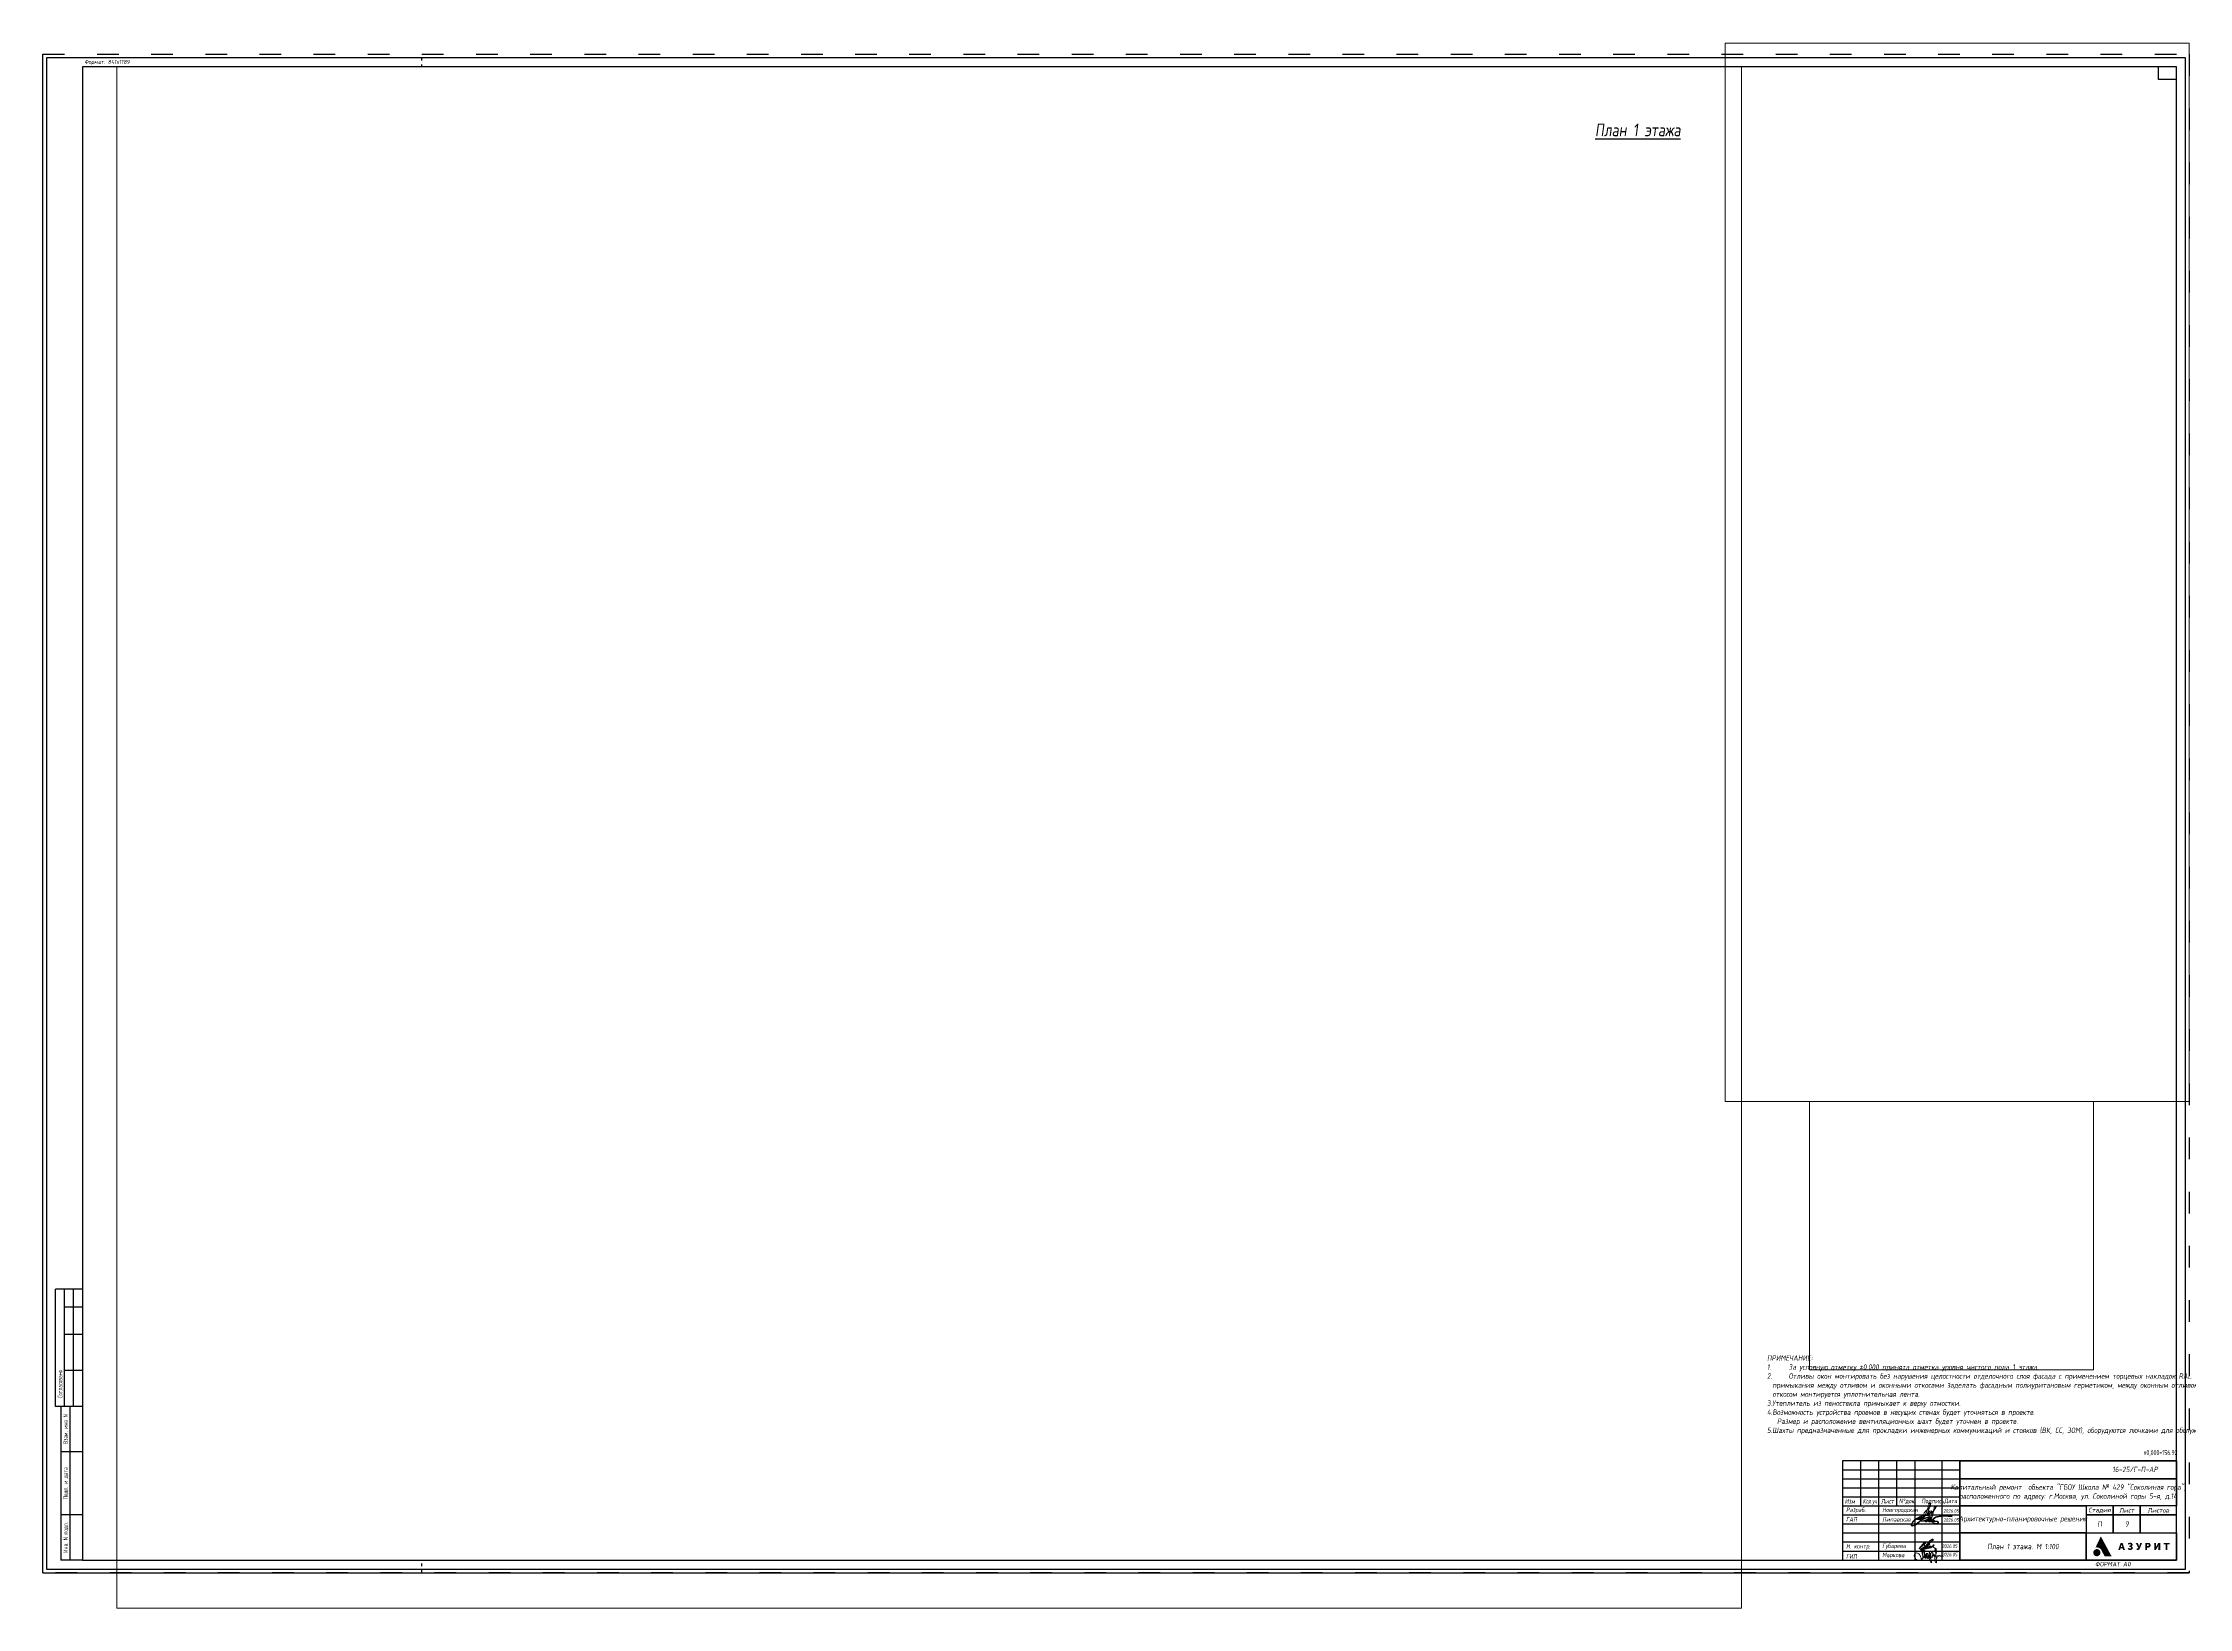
# Paper-space layout '9.1 этаж' of a CAD drawing. Header units: millimetres. Extents: x -371 to 818, y -245 to 622.
# The model-space entities are those that its viewports show. They can reach past a viewport. Long polylines and large blocks are cut down to what shows.
import ezdxf
from ezdxf import colors
from ezdxf.entities.mleader import LeaderData, LeaderLine
from ezdxf.enums import TextEntityAlignment as Align
from ezdxf.math import Vec2, Vec3

# ---------------------------------------------------------------- set-up
doc = ezdxf.new("R2010")
doc.units = ezdxf.units.MM
doc.header["$MEASUREMENT"] = 0
doc.linetypes.add('ACAD_ISO03W100', pattern=[30, 12, -18])
doc.layers.get('0').update_dxf_attribs({"color": 250, "lineweight": 9})
doc.layers.get('Defpoints').update_dxf_attribs({"color": 6})
doc.layers.add('_RAMKA', color=7, linetype='Continuous')
for name, color, linetype, lineweight in [('_STAMP', 250, 'Continuous', 30), ('_TEXT', 189, 'Continuous', 30), ('АПР_Примечание', 250, 'Continuous', 9), ('АР_Отметки', 250, 'Continuous', 15), ('АР_Перегородки газоблок_Штрих', 165, 'Continuous', 5), ('подлога', 250, 'Continuous', 9)]:
    doc.layers.add(name, color=color, linetype=linetype, lineweight=lineweight)
doc.layers.add('ПОДПИСИ', color=7, linetype='Continuous', lineweight=9, true_color=0x0052a5)
doc.styles.add('ISOCPEUR', font='isocpeur.ttf', dxfattribs={"width": 0.7})
doc.styles.add('SIMPLEX', font='simplex.shx', dxfattribs={"width": 0.85, "oblique": 7})
doc.styles.add('Архитект', font='isocpeur.ttf', dxfattribs={"width": 0.8, "oblique": 8})
doc.styles.add('Архитектурный', font='isocpeur.ttf', dxfattribs={"oblique": 8})
doc.styles.add('Архитектурный размер', font='isocpeur.ttf', dxfattribs={"width": 0.8, "oblique": 8})

# ---------------------------------------------------------------- blocks, each defined once
blk = doc.blocks.new('Логотип Азурит')
at = {"layer": '_STAMP', "linetype": 'Continuous', "true_color": 0x2a3756}
h = blk.add_hatch(color=159, dxfattribs=at)
h.dxf.hatch_style = 1
h.paths.add_polyline_path([(-39.4, 8.5), (-40, 9.6), (-40.6, 10.7), (-41.1, 11.7), (-41.6, 12.6), (-41.8, 12.9), (-41.9, 13), (-41.9, 12.9), (-42, 12.8), (-42.4, 12), (-42.8, 11.2), (-43.1, 10.5), (-43.5, 9.7), (-44.2, 8.3), (-44.5, 7.6), (-44.7, 7.1), (-44.8, 6.9), (-44.7, 6.9), (-44.5, 7), (-44.3, 7), (-44.1, 7), (-43.9, 7), (-43.7, 6.9), (-43.6, 6.9), (-43.4, 6.9), (-43.2, 6.8), (-43.1, 6.7), (-42.9, 6.7), (-42.7, 6.6), (-42.6, 6.5), (-42.4, 6.4), (-42.3, 6.3), (-42.2, 6.2), (-42, 6), (-41.9, 5.9), (-41.8, 5.8), (-41.7, 5.7), (-41.6, 5.5), (-41.3, 4.9), (-41, 4.4), (-40.6, 3.6), (-40, 2.6), (-39.8, 2.1), (-37.9, 2.1), (-36.5, 2.1), (-35.9, 2.1), (-36.5, 3.1), (-36.8, 3.8), (-37.2, 4.4), (-37.7, 5.3), (-38.2, 6.3), (-38.5, 6.9), (-38.9, 7.5)])
at = {"layer": '_STAMP', "linetype": 'Continuous', "true_color": 0x1447b7}
h = blk.add_hatch(color=162, dxfattribs=at)
h.dxf.hatch_style = 1
h.paths.add_polyline_path([(-42.1, 4.2), (-42.1, 4.4), (-42.1, 4.6), (-42.2, 4.8), (-42.3, 4.9), (-42.4, 5.1), (-42.5, 5.3), (-42.6, 5.4), (-42.7, 5.5), (-42.8, 5.6), (-42.9, 5.7), (-43.1, 5.9), (-43.4, 6), (-43.6, 6), (-43.9, 6.1), (-44.2, 6.1), (-44.4, 6.1), (-44.5, 6), (-44.7, 6), (-44.9, 5.9), (-45, 5.8), (-45.2, 5.7), (-45.4, 5.6), (-45.5, 5.5), (-45.6, 5.3), (-45.7, 5.2), (-45.8, 5), (-45.9, 4.9), (-46, 4.7), (-46, 4.5), (-46.1, 4.3), (-46.1, 4.1), (-46.1, 3.9), (-46, 3.7), (-46, 3.5), (-45.9, 3.4), (-45.9, 3.2), (-45.8, 3.1), (-45.7, 3), (-45.6, 2.9), (-45.5, 2.8), (-45.4, 2.7), (-45.3, 2.6), (-45.2, 2.5), (-45.1, 2.4), (-45, 2.3), (-44.8, 2.3), (-44.7, 2.2), (-44.6, 2.2), (-44.4, 2.2), (-44.3, 2.1), (-44.1, 2.1), (-43.8, 2.1), (-43.6, 2.2), (-43.3, 2.3), (-43.1, 2.4), (-42.9, 2.5), (-42.7, 2.7), (-42.6, 2.8), (-42.4, 3), (-42.3, 3.1), (-42.3, 3.3), (-42.2, 3.5), (-42.1, 3.7), (-42.1, 3.8), (-42.1, 4)])
at = {"layer": '_STAMP', "linetype": 'Continuous', "true_color": 0x2a3756}
h = blk.add_hatch(color=159, dxfattribs=at)
h.dxf.hatch_style = 1
h.paths.add_polyline_path([(-29.3, 7.9), (-29.6, 8.8), (-29.9, 9.5), (-30.4, 9.5), (-30.9, 9.5), (-30.9, 9.4), (-31.3, 8.4), (-31.6, 7.3), (-32, 6.3), (-32.2, 5.6), (-32.1, 5.6), (-31.7, 5.6), (-31.2, 5.6), (-31.1, 6), (-31, 6.4), (-30.4, 6.4), (-29.8, 6.4), (-29.6, 6), (-29.5, 5.6), (-29, 5.6), (-28.5, 5.6), (-28.6, 5.8), (-28.9, 6.8)])
h.paths.add_polyline_path([(-30.8, 7.2), (-30.7, 7.3), (-30.6, 7.9), (-30.4, 8.4), (-30.4, 8.6), (-30.4, 8.7), (-30.4, 8.6), (-30.3, 8.4), (-30.2, 8.1), (-30.1, 7.7), (-30, 7.3), (-30, 7.2), (-30.4, 7.2)], flags=16)
h = blk.add_hatch(color=159, dxfattribs=at)
h.dxf.hatch_style = 1
h.paths.add_polyline_path([(-24.4, 7.3), (-24.5, 7.4), (-24.6, 7.5), (-24.7, 7.6), (-24.8, 7.6), (-24.7, 7.7), (-24.6, 7.8), (-24.5, 7.9), (-24.5, 8), (-24.4, 8.1), (-24.3, 8.2), (-24.3, 8.3), (-24.3, 8.3), (-24.3, 8.5), (-24.3, 8.7), (-24.3, 8.7), (-24.3, 8.8), (-24.4, 9), (-24.5, 9.1), (-24.6, 9.3), (-24.8, 9.4), (-24.9, 9.5), (-25.1, 9.5), (-25.3, 9.6), (-25.6, 9.6), (-25.7, 9.6), (-25.9, 9.6), (-26.1, 9.6), (-26.2, 9.5), (-26.4, 9.5), (-26.5, 9.4), (-26.7, 9.3), (-26.8, 9.2), (-26.9, 9.2), (-26.8, 9), (-26.6, 8.7), (-26.5, 8.5), (-26.5, 8.5), (-26.5, 8.5), (-26.3, 8.6), (-26.2, 8.7), (-26.1, 8.7), (-25.9, 8.8), (-25.8, 8.8), (-25.7, 8.8), (-25.6, 8.8), (-25.5, 8.8), (-25.5, 8.7), (-25.4, 8.7), (-25.3, 8.6), (-25.3, 8.6), (-25.3, 8.5), (-25.3, 8.4), (-25.3, 8.3), (-25.3, 8.2), (-25.4, 8.1), (-25.4, 8.1), (-25.4, 8.1), (-25.5, 8), (-25.6, 8), (-25.8, 8), (-26.1, 8), (-26.1, 7.6), (-26.1, 7.2), (-25.8, 7.2), (-25.5, 7.2), (-25.5, 7.2), (-25.4, 7.2), (-25.3, 7.2), (-25.3, 7.1), (-25.2, 7.1), (-25.2, 7), (-25.2, 7), (-25.2, 6.9), (-25.2, 6.8), (-25.2, 6.7), (-25.2, 6.6), (-25.2, 6.6), (-25.3, 6.5), (-25.3, 6.5), (-25.4, 6.5), (-25.4, 6.4), (-25.5, 6.4), (-25.7, 6.4), (-25.8, 6.4), (-25.9, 6.4), (-26, 6.4), (-26.2, 6.5), (-26.3, 6.6), (-26.4, 6.7), (-26.5, 6.8), (-26.8, 6.5), (-26.9, 6.3), (-27, 6.2), (-27, 6.1), (-27, 6.1), (-26.9, 6.1), (-26.8, 6), (-26.6, 5.8), (-26.4, 5.7), (-26.2, 5.6), (-26, 5.6), (-25.8, 5.6), (-25.5, 5.6), (-25.3, 5.6), (-25.1, 5.6), (-25, 5.7), (-24.9, 5.7), (-24.7, 5.8), (-24.6, 5.9), (-24.5, 5.9), (-24.4, 6), (-24.4, 6.1), (-24.3, 6.2), (-24.3, 6.4), (-24.2, 6.5), (-24.2, 6.7), (-24.2, 6.8), (-24.2, 6.9), (-24.2, 7.1), (-24.3, 7.2), (-24.3, 7.3)])
h = blk.add_hatch(color=159, dxfattribs=at)
h.dxf.hatch_style = 1
h.paths.add_polyline_path([(-19.6, 8), (-19.4, 8.7), (-19.1, 9.2), (-19, 9.5), (-19.2, 9.5), (-19.5, 9.5), (-20, 9.5), (-20, 9.4), (-20.3, 8.7), (-20.6, 7.8), (-20.6, 7.7), (-20.7, 7.6), (-20.7, 7.6), (-20.7, 7.7), (-20.8, 8), (-21, 8.4), (-21.3, 9.1), (-21.5, 9.5), (-22.1, 9.5), (-22.6, 9.5), (-22.4, 9.2), (-21.9, 8.2), (-21.3, 7.1), (-21.1, 6.6), (-21.1, 6.6), (-21.1, 6.5), (-21.1, 6.5), (-21.2, 6.4), (-21.3, 6.4), (-21.4, 6.4), (-21.5, 6.4), (-21.5, 6.4), (-21.6, 6.4), (-21.7, 6.5), (-21.8, 6.5), (-21.9, 6.5), (-21.9, 6.4), (-22.1, 6), (-22.2, 5.9), (-22.2, 5.8), (-22.1, 5.8), (-21.9, 5.7), (-21.8, 5.6), (-21.7, 5.6), (-21.5, 5.6), (-21.3, 5.6), (-21.1, 5.6), (-21, 5.6), (-20.9, 5.7), (-20.8, 5.7), (-20.7, 5.8), (-20.6, 5.8), (-20.6, 5.9), (-20.5, 6), (-20.3, 6.2), (-20.3, 6.4), (-20.2, 6.5), (-19.9, 7.3)])
h = blk.add_hatch(color=159, dxfattribs=at)
h.dxf.hatch_style = 1
h.paths.add_polyline_path([(-14.5, 7.5), (-14.4, 7.6), (-14.4, 7.7), (-14.3, 8), (-14.3, 8.2), (-14.3, 8.4), (-14.4, 8.6), (-14.4, 8.8), (-14.5, 8.9), (-14.6, 9), (-14.6, 9.1), (-14.7, 9.2), (-14.8, 9.3), (-14.9, 9.4), (-15.1, 9.4), (-15.2, 9.5), (-15.3, 9.5), (-15.5, 9.5), (-16.3, 9.5), (-17.2, 9.5), (-17.2, 7.6), (-17.2, 5.6), (-16.7, 5.6), (-16.3, 5.6), (-16.3, 6.2), (-16.3, 6.8), (-15.9, 6.8), (-15.6, 6.8), (-15.4, 6.9), (-15.2, 6.9), (-15, 7), (-14.8, 7.1), (-14.7, 7.2), (-14.6, 7.4)])
h.paths.add_polyline_path([(-15.6, 7.7), (-15.7, 7.7), (-16, 7.7), (-16.3, 7.7), (-16.3, 8.2), (-16.3, 8.7), (-15.9, 8.7), (-15.6, 8.7), (-15.6, 8.7), (-15.5, 8.7), (-15.4, 8.6), (-15.4, 8.5), (-15.3, 8.4), (-15.3, 8.4), (-15.3, 8.2), (-15.3, 8.1), (-15.3, 8), (-15.3, 7.9), (-15.4, 7.9), (-15.4, 7.8), (-15.4, 7.8), (-15.5, 7.7)], flags=16)
h = blk.add_hatch(color=159, dxfattribs=at)
h.dxf.hatch_style = 1
h.paths.add_polyline_path([(-10.1, 7.8), (-10, 8), (-9.9, 8.1), (-9.9, 7.9), (-10, 7.5), (-10, 6.7), (-10, 5.6), (-9.5, 5.6), (-9, 5.6), (-9, 7.6), (-9, 9.5), (-9.5, 9.5), (-10, 9.5), (-10.4, 8.9), (-10.8, 8.1), (-11, 7.8), (-11.3, 7.3), (-11.4, 7.1), (-11.4, 7), (-11.4, 7.3), (-11.4, 7.8), (-11.4, 8.6), (-11.4, 9.5), (-11.9, 9.5), (-12.3, 9.5), (-12.3, 7.6), (-12.3, 5.6), (-11.9, 5.6), (-11.4, 5.6), (-11.2, 5.9), (-10.6, 6.9), (-10.3, 7.4)])
h = blk.add_hatch(color=159, dxfattribs=at)
h.dxf.hatch_style = 1
h.paths.add_polyline_path([(-3.7, 9.1), (-3.7, 9.5), (-5.4, 9.5), (-7.1, 9.5), (-7.1, 9.1), (-7.1, 8.7), (-6.5, 8.7), (-5.9, 8.7), (-5.9, 7.2), (-5.9, 5.6), (-5.4, 5.6), (-5, 5.6), (-5, 7.2), (-5, 8.7), (-4.3, 8.7), (-3.7, 8.7)])
blk = doc.blocks.new('подпись Липавская')
at = {"color": 162, "lineweight": 18, "true_color": 0x0034d1}
for points, knots in [([(2.4, -0.6), (1.9, -1.1), (1.5, -1.5), (0.6, -2.3), (0.2, -2.6), (-0.4, -3.1), (-0.8, -3.3), (-1.5, -3.6), (-1.9, -3.7), (-2.4, -3.8), (-2.6, -3.8), (-2.9, -3.6), (-3, -3.5), (-3.1, -3.2), (-3, -3.1), (-3, -2.6), (-2.9, -2.3), (-2.6, -1.9), (-2.5, -1.7), (-2, -1), (-1.6, -0.6), (-0.8, 0.1), (-0.4, 0.4), (0.6, 0.9), (1, 1.2), (1.6, 1.4), (1.6, 1.4), (1.7, 1.5)], [1.927995, 1.927995, 1.927995, 1.927995, 2.162861, 2.162861, 2.342684, 2.342684, 2.481252, 2.481252, 2.589465, 2.589465, 2.644352, 2.644352, 2.684993, 2.684993, 2.725633, 2.725633, 2.816518, 2.816518, 2.907403, 2.907403, 3.101021, 3.101021, 3.294638, 3.294638, 3.488255, 3.488255, 3.514244, 3.514244, 3.514244, 3.514244]), ([(1.5, 0.1), (1.6, 0.1), (1.8, 0.1), (2, 0.2), (2.1, 0.3), (2.5, 0.4), (2.7, 0.6), (3, 0.7)], [0.9055552, 0.9055552, 0.9055552, 0.9055552, 0.9629326, 0.9629326, 1.02031, 1.02031, 1.1239395, 1.1239395, 1.1239395, 1.1239395]), ([(6.8, 0.3), (6.6, 0.1), (6.3, 0), (5.8, -0.3), (5.5, -0.5), (5, -0.7), (4.7, -0.8), (4.2, -1), (4, -1), (3.6, -1.1), (3.4, -1.1), (3, -1.1), (2.8, -1.1), (2.6, -1), (2.5, -1), (2.4, -0.8), (2.3, -0.7), (2.4, -0.6)], [4.3062538, 4.3062538, 4.3062538, 4.3062538, 4.4138757, 4.4138757, 4.5214976, 4.5214976, 4.6291196, 4.6291196, 4.7090277, 4.7090277, 4.7729116, 4.7729116, 4.8231548, 4.8231548, 4.8495834, 4.8495834, 4.87234, 4.87234, 4.87234, 4.87234]), ([(2.8, -0.2), (3.1, 0.1), (3.6, 0.3), (4.3, 0.6), (4.6, 0.7), (5.2, 0.9), (5.6, 0.9), (6.2, 1), (6.5, 1), (6.8, 1)], [4.9347748, 4.9347748, 4.9347748, 4.9347748, 5.0568055, 5.0568055, 5.1788362, 5.1788362, 5.3146558, 5.3146558, 5.3908243, 5.3908243, 5.3908243, 5.3908243]), ([(5.1, 2.3), (5.5, 2.3), (5.9, 2.2), (6.5, 2), (6.7, 2), (7.1, 1.6), (7.3, 1.3), (7.3, 1), (7.2, 0.9), (7.2, 0.8)], [3.9400756, 3.9400756, 3.9400756, 3.9400756, 4.077799, 4.077799, 4.1515227, 4.1515227, 4.2252463, 4.2252463, 4.2499379, 4.2499379, 4.2499379, 4.2499379]), ([(7.2, 0.8), (7.3, 0.7), (7.3, 0.5), (7.3, 0.3), (7.3, 0.2), (7.3, 0), (7.2, 0), (7.2, 0)], [5.43291642, 5.43291642, 5.43291642, 5.43291642, 5.46279586, 5.46279586, 5.4926753, 5.4926753, 5.50331351, 5.50331351, 5.50331351, 5.50331351]), ([(7.2, 0), (7.4, 0), (7.5, 0), (7.8, 0), (8, 0), (8.2, -0.2), (8.3, -0.3), (8.3, -0.4)], [6.0978529, 6.0978529, 6.0978529, 6.0978529, 6.1425729, 6.1425729, 6.1872929, 6.1872929, 6.2036694, 6.2036694, 6.2036694, 6.2036694]), ([(8.7, -0.5), (8.8, -0.1), (9.2, 0.3), (9.8, 0.8), (10.2, 1.1), (11, 1.4), (11.4, 1.5), (12.7, 1.7), (13.6, 1.8), (15, 1.9), (15.7, 1.9), (16.8, 1.9), (17.2, 1.9), (18, 1.8), (18.5, 1.8), (19.2, 1.7), (19.4, 1.7), (19.7, 1.7)], [7.769656, 7.769656, 7.769656, 7.769656, 7.921996, 7.921996, 8.074335, 8.074335, 8.226675, 8.226675, 8.542229, 8.542229, 8.775159, 8.775159, 8.93404, 8.93404, 9.09292, 9.09292, 9.186254, 9.186254, 9.186254, 9.186254]), ([(6.6, -0.7), (6.5, -0.8), (6.4, -0.9), (6, -1.1), (5.7, -1.3), (5.4, -1.4), (5.3, -1.4), (5.2, -1.4), (5.1, -1.4), (5, -1.4), (5, -1.4), (4.9, -1.4), (4.8, -1.3), (4.8, -1.1), (4.8, -1.1), (4.9, -1), (4.9, -1), (4.9, -0.9), (5, -0.9), (5.1, -0.8), (5.3, -0.7), (5.5, -0.6), (5.6, -0.5), (5.9, -0.4), (6, -0.3), (6.3, -0.3), (6.3, -0.3), (6.4, -0.2)], [5.5967371, 5.5967371, 5.5967371, 5.5967371, 5.6654435, 5.6654435, 5.7341498, 5.7341498, 5.7599769, 5.7599769, 5.7754743, 5.7754743, 5.7848694, 5.7848694, 5.7920528, 5.7920528, 5.7992363, 5.7992363, 5.8064198, 5.8064198, 5.8255794, 5.8255794, 5.8652806, 5.8652806, 5.9049817, 5.9049817, 5.9720452, 5.9720452, 5.9983972, 5.9983972, 5.9983972, 5.9983972]), ([(7.7, -1.2), (7.7, -1.3), (7.6, -1.3), (7.4, -1.4), (7.3, -1.5), (7.1, -1.5), (7, -1.5), (6.9, -1.4), (6.9, -1.4), (6.8, -1.3), (6.8, -1.2), (6.8, -1.1), (6.8, -1), (6.9, -0.9), (6.9, -0.9), (7, -0.8), (7.1, -0.7), (7.4, -0.6), (7.6, -0.5), (7.7, -0.5)], [6.3030834, 6.3030834, 6.3030834, 6.3030834, 6.3311025, 6.3311025, 6.3581066, 6.3581066, 6.3684891, 6.3684891, 6.3749758, 6.3749758, 6.3814625, 6.3814625, 6.3879491, 6.3879491, 6.4022384, 6.4022384, 6.4305971, 6.4305971, 6.4944159, 6.4944159, 6.4944159, 6.4944159]), ([(8.6, -1.2), (8.5, -1.3), (8.4, -1.3), (8.3, -1.4), (8.2, -1.4), (8.1, -1.5), (8, -1.5), (7.9, -1.4), (7.8, -1.4), (7.7, -1.3), (7.7, -1.3), (7.7, -1.2)], [6.63437936, 6.63437936, 6.63437936, 6.63437936, 6.65591892, 6.65591892, 6.6718971, 6.6718971, 6.68234273, 6.68234273, 6.6889962, 6.6889962, 6.69151939, 6.69151939, 6.69151939, 6.69151939]), ([(9.7, -1.1), (9.9, -1.1), (10.3, -1), (11, -1), (11.3, -1), (11.8, -1.2), (11.9, -1.4), (12.1, -1.8), (12, -2.1), (11.8, -2.3), (11.7, -2.4), (11.3, -2.5), (11.2, -2.5), (10.6, -2.5), (10.3, -2.5), (9.7, -2.3), (9.5, -2.2), (9.1, -2), (8.9, -1.9), (8.6, -1.5), (8.6, -1.4), (8.6, -1.2)], [7.0162906, 7.0162906, 7.0162906, 7.0162906, 7.0993883, 7.0993883, 7.1824861, 7.1824861, 7.2545595, 7.2545595, 7.301037, 7.301037, 7.3475144, 7.3475144, 7.3939919, 7.3939919, 7.486045, 7.486045, 7.578098, 7.578098, 7.6546435, 7.6546435, 7.6967383, 7.6967383, 7.6967383, 7.6967383]), ([(9.2, -0.6), (9.2, -0.6), (9.3, -0.6), (9.5, -0.5), (9.5, -0.5), (9.6, -0.5), (9.7, -0.6), (9.8, -0.8), (9.8, -0.8), (9.8, -0.9), (9.8, -1), (9.8, -1), (9.7, -1.1), (9.7, -1.1)], [6.85701628, 6.85701628, 6.85701628, 6.85701628, 6.88166544, 6.88166544, 6.8944683, 6.8944683, 6.90289754, 6.90289754, 6.91132677, 6.91132677, 6.91975601, 6.91975601, 6.93200035, 6.93200035, 6.93200035, 6.93200035])]:
    blk.add_open_spline(points, degree=3, knots=knots, dxfattribs=at)
blk.add_spline([(0, 0), (0, -0.1), (0.3, -0.2), (0.8, 0), (1.4, 0.3), (1.9, 0.6), (2.3, 0.9), (2.7, 1.2), (2.9, 1.5), (3, 1.7), (3, 1.9), (2.7, 1.9), (2.4, 1.7), (1.8, 1.3), (1.5, 1), (1.2, 0.5), (1.1, 0.1), (1.2, -0.1), (1.6, -0.2), (2.1, 0), (2.5, 0.2), (2.9, 0.4), (3.5, 0.7), (4.1, 1.2), (4.6, 1.8), (4.8, 2.1), (4.9, 2.3), (4.5, 2.1), (4.1, 1.7), (3.7, 1.3), (3.1, 0.5), (2.4, -0.2), (1.7, -1), (0.7, -1.8), (-0.1, -2.5), (-1.4, -3.3), (-2.7, -3.4), (-2.7, -2.6), (-2.3, -1.8), (-1.6, -1), (-0.5, -0.1), (1, 0.8), (2, 1.3), (3.5, 1.8), (4.9, 2), (5.9, 2), (6.5, 1.8), (6.9, 1.5), (7, 1.1), (6.6, 0.4), (5.7, -0.1), (4.4, -0.6), (3.4, -0.9), (2.6, -0.8), (3.8, 0.1), (4.9, 0.5), (6.3, 0.7), (7.1, 0.5), (7, 0.1), (6.8, -0.2), (6.4, -0.5), (5.9, -0.9), (5, -1.2), (5.4, -0.9), (5.6, -0.8), (5.9, -0.6), (6.2, -0.5), (6.9, -0.3), (7.6, -0.2), (8, -0.4), (8.1, -0.4), (8, -0.6), (7.7, -1), (7.3, -1.2), (7, -1.2), (7.2, -1), (7.4, -0.9), (7.8, -0.7), (8.1, -0.6), (8.4, -0.6), (8.5, -0.7), (8.4, -1.1), (8.2, -1.2), (8, -1.2), (8, -1), (8.2, -0.9), (8.7, -0.9), (9, -0.9), (9.6, -0.8), (9.4, -1.1), (10.8, -1.2), (11.7, -1.6), (11.8, -1.9), (10.3, -2.2), (9.5, -1.9), (8.9, -1.5), (8.8, -0.7), (9.2, -0.1), (9.8, 0.5), (10.7, 1), (12.2, 1.4), (13.8, 1.6), (15.5, 1.7), (16.6, 1.7), (17.2, 1.6), (18.3, 1.6), (19.6, 1.4)], degree=3, dxfattribs=at)
for points in [[(0.2, 0.1), (0.5, 0.1), (0.6, 0.2), (0.9, 0.3)], [(1.6, 0.7), (1.9, 0.9), (2.1, 1), (2.3, 1.2)], [(2, 1.1), (1.8, 0.9), (1.7, 0.8), (1.6, 0.7)], [(3.3, 0.4), (3.1, 0.2), (3, 0), (2.8, -0.2)], [(3.2, 2), (3.6, 2), (3.9, 2.1), (4.2, 2.2)], [(8.3, -0.4), (8.4, -0.4), (8.6, -0.4), (8.7, -0.5)]]:
    blk.add_open_spline(points, degree=3, dxfattribs=at)
blk = doc.blocks.new('Маркова')
at = {"layer": 'ПОДПИСИ'}
for points in [[(44384.16, 26837.52), (44384.02, 26837.95), (44383.86, 26838.46), (44383.67, 26838.92), (44383.36, 26839.36), (44382.92, 26839.82), (44382.37, 26840.02), (44381.91, 26839.87), (44381.53, 26839.53), (44381.38, 26839.14), (44381.38, 26838.69), (44381.61, 26838.16), (44381.82, 26837.83), (44382.25, 26837.39), (44382.84, 26837.07), (44383.53, 26837.07), (44383.96, 26837.22), (44384.63, 26837.82), (44384.75, 26838.6), (44384.75, 26839.25), (44384.75, 26840.2), (44384.75, 26840.92)], [(44384.96, 26840.5), (44384.84, 26841), (44384.62, 26841.2), (44384.35, 26841.2), (44384.24, 26840.96), (44384.24, 26840.55), (44384.41, 26840.01), (44384.62, 26839.21), (44384.92, 26838.49), (44385.18, 26837.92), (44385.36, 26839.06), (44385.43, 26839.91), (44385.43, 26840.64), (44385.43, 26840.89), (44385.19, 26840.95), (44385.19, 26840.77), (44385.34, 26839.78), (44385.66, 26838.18), (44385.84, 26837.88), (44386.06, 26838.38), (44386.19, 26839.11), (44386.19, 26839.42), (44385.86, 26839.42), (44385.74, 26839.02), (44385.85, 26838.57), (44386.16, 26838.35), (44386.41, 26838.02), (44386.59, 26837.89), (44386.84, 26838.65), (44386.91, 26839.29), (44386.72, 26839.71), (44386.37, 26839.83), (44386.03, 26839.65), (44385.9, 26839.34), (44386.01, 26838.87), (44386.13, 26838.49), (44386.23, 26838.35), (44386.53, 26838.44), (44386.8, 26838.81), (44386.69, 26839.42), (44386.69, 26838.93), (44386.91, 26838.2), (44387.08, 26838.02), (44387.16, 26837.94), (44387.37, 26838.08), (44387.53, 26839.05), (44387.42, 26839.79), (44387.17, 26840.7), (44387.77, 26837.87), (44387.91, 26837.45), (44388.05, 26836.95), (44388.14, 26836.54), (44388.14, 26836.2), (44387.88, 26836.28), (44387.54, 26836.8), (44387.3, 26837.47), (44387.19, 26838.24), (44387.19, 26838.85), (44387.56, 26839.4), (44387.69, 26839.4), (44387.84, 26838.89), (44387.99, 26838.52), (44388.2, 26838.24), (44388.31, 26838.24), (44388.45, 26838.62), (44388.56, 26839.33), (44388.56, 26839.82), (44388.99, 26838.58), (44388.84, 26839.38), (44388.96, 26839.55), (44389.15, 26839.24), (44389.31, 26838.93), (44389.48, 26838.73), (44389.74, 26839.03), (44389.9, 26839.65), (44390, 26840.29), (44389.86, 26841.59), (44389.69, 26841.82), (44389.56, 26841.68), (44389.56, 26841.3), (44389.7, 26840.31), (44389.89, 26838.82), (44389.99, 26837.79), (44389.99, 26837.09), (44389.99, 26836.15), (44389.72, 26836.32), (44389.53, 26836.9), (44389.4, 26837.91), (44389.4, 26838.5), (44389.48, 26839.15), (44389.86, 26838.76), (44389.86, 26838.62), (44390.05, 26838.01), (44390.31, 26838.39), (44390.66, 26839.02), (44390.82, 26838.67), (44391.19, 26839.01), (44391.41, 26838.69), (44391.93, 26838.78), (44392.24, 26838.65), (44392.64, 26838.79)]]:
    blk.add_spline(points, degree=3, dxfattribs=at)
blk = doc.blocks.new('_Azurit_Stamp 1')
at = {"color": 172, "lineweight": 5, "true_color": 0x1616e3}
for p, q in [((-139.5, 9.9), (-142.6, 6.4)), ((-139.4, 9.9), (-142.6, 6.3)), ((-142.6, 6.4), (-139.5, 9.1)), ((-142.6, 6.3), (-139.5, 9)), ((-141.2, 5.3), (-139.4, 7.3)), ((-141, 5.2), (-141.2, 5.3)), ((-141.1, 5.3), (-139.4, 7.2)), ((-141, 5.3), (-141.1, 5.3)), ((-140.7, 5.4), (-141, 5.3)), ((-140.7, 5.3), (-141, 5.2)), ((-140.1, 6), (-140.7, 5.4)), ((-140, 5.9), (-140.7, 5.3)), ((-140, 6.1), (-139.3, 6.6)), ((-140, 5.9), (-139.9, 6)), ((-139.8, 6.1), (-139.3, 6.5)), ((-139.4, 9.1), (-139.2, 9.3)), ((-139.4, 9), (-139.2, 9.2)), ((-139.3, 7.3), (-138.9, 7.9)), ((-139.3, 7.4), (-139, 7.8)), ((-139.2, 6.6), (-139.3, 6.5)), ((-139.3, 6.5), (-139.3, 6.3)), ((-139.3, 6.4), (-139.3, 6.2)), ((-139.3, 6.3), (-139.1, 6.2)), ((-139.3, 6.2), (-139.1, 6.1)), ((-139.2, 6.8), (-136.8, 8.9)), ((-139.2, 6.6), (-136.7, 8.8)), ((-139, 7.3), (-139.2, 6.8)), ((-139, 7.2), (-139.2, 6.8)), ((-139.1, 6.2), (-138.7, 6.4)), ((-139.1, 6.1), (-138.7, 6.3)), ((-139.1, 6.1), (-138.7, 6.3)), ((-136.8, 8.9), (-139, 7.2)), ((-136.8, 8.9), (-139, 7.3)), ((-138.9, 7.9), (-136.6, 10.7)), ((-138.7, 8), (-136.5, 10.7)), ((-138.7, 6.4), (-136.4, 7.9)), ((-138.6, 6.3), (-137.4, 7.2)), ((-137.4, 7.2), (-137.8, 6.8)), ((-137.2, 7.3), (-137.7, 6.7)), ((-137.2, 7.3), (-136.4, 7.9)), ((-137.2, 6.5), (-136.7, 6.9)), ((-137.2, 6.5), (-136.8, 6.8)), ((-136.4, 7.9), (-137.1, 7.5)), ((-137.1, 7.4), (-137.1, 7.4)), ((-136.1, 7.7), (-136.8, 6.8)), ((-136.1, 7.7), (-136.7, 6.9)), ((-136.7, 6.9), (-136, 7.6)), ((-136.7, 6.9), (-135.9, 7.5)), ((-136.7, 6.9), (-136.6, 6.8)), ((-136.6, 6.8), (-136.7, 6.9)), ((-136.6, 6.8), (-136.5, 6.7)), ((-136.6, 6.8), (-136.5, 6.8)), ((-133.7, 5.2), (-136.6, 3.4)), ((-133.7, 5.2), (-136.6, 3.4)), ((-136.5, 10.8), (-135.3, 11.6)), ((-136.5, 10.7), (-135.2, 11.5)), ((-136.5, 6.8), (-136.1, 6.9)), ((-136.5, 6.7), (-136.1, 6.8)), ((-136.4, 7.9), (-136.4, 7.9)), ((-136.1, 6.8), (-134.9, 7.6)), ((-136.1, 6.9), (-134.9, 7.6)), ((-134.8, 7.4), (-133.5, 6.3)), ((-134.7, 7.4), (-133.4, 6.3)), ((-134.2, 8.5), (-134.3, 8.5)), ((-134.2, 8.4), (-134.3, 8.4)), ((-134.3, 8.4), (-134.3, 8.4)), ((-134.2, 8.4), (-134.2, 8.5))]:
    blk.add_line(p, q, dxfattribs=at)
for points in [[(-140.1, 6), (-140.9, 5.7), (-141.6, 5.6), (-141.9, 5.7), (-141.8, 5.8), (-141.5, 6.2), (-139.4, 7.5)], [(-140, 6.1), (-140.9, 5.7), (-141.6, 5.7), (-141.8, 5.7), (-141.8, 5.8), (-141.5, 6.1), (-139.4, 7.5), (-139.4, 7.3)], [(-139.3, 6.4), (-139.8, 6.1), (-139.9, 6)], [(-139.3, 6.5), (-139.4, 6.5), (-139.8, 6.1), (-139.8, 6.1)], [(-139.5, 9), (-139.6, 8.1), (-139.4, 7.5)], [(-139.4, 9), (-139.5, 8.2), (-139.4, 7.6)], [(-139.4, 7.6), (-138.9, 7.9)], [(-139.4, 7.5), (-139, 7.8)], [(-139.4, 7.5), (-139.3, 7.4)], [(-139.4, 7.2), (-139.3, 6.8), (-139.3, 6.6)], [(-139.3, 7.3), (-139.2, 6.8)]]:
    blk.add_lwpolyline(points, dxfattribs=at)
for points in [[(-139.2, 9.2), (-138.8, 9.6, 0.664719), (-139, 9.8, 0.116051), (-139.3, 9.6, 0.12803), (-139.5, 9.3), (-139.5, 9.1)], [(-139.2, 9.3), (-138.9, 9.7, 0.620604), (-139, 9.8, 0.116009), (-139.3, 9.5, 0.126024), (-139.4, 9.3), (-139.4, 9.1)], [(-138.9, 7.9), (-138.5, 8.1), (-134.8, 11, 0.828646), (-135.3, 11.6)], [(-138.7, 8), (-138.6, 8.1), (-134.8, 11.1, 0.817588), (-135.2, 11.5)]]:
    blk.add_lwpolyline(points, format="xyb", dxfattribs=at)
for centre, radius, start, end in [((-137.6, 6.6), 0.222, 144.8899, 225.505), ((-137.6, 6.6), 0.164, 144.8899, 225.505), ((-137.5, 6.9), 0.428, 237.4946, 304.5474), ((-137.5, 6.9), 0.486, 237.4946, 304.5474), ((-136.8, 8.9), 0.0636, 335.3486, 107.8343), ((-136, 7.6), 0.131, 327.1495, 150.1539), ((-136, 7.6), 0.0731, 327.1495, 150.1539), ((-134.3, 7.8), 0.682, 96.4472, 194.9902), ((-134.3, 7.8), 0.624, 96.4472, 193.5642), ((-135.6, 8.9), 1.44, 299.6881, 338.4776), ((-134.3, 7.8), 0.682, 200.0512, 220.3111), ((-135.6, 8.9), 1.49, 299.157, 339.3007), ((-134.3, 7.8), 0.624, 199.0634, 220.3111), ((-134, 5.9), 0.707, 295.4048, 36.3986), ((-134, 5.9), 0.765, 295.4048, 36.3986)]:
    blk.add_arc(centre, radius, start, end, dxfattribs=at)
at = {"layer": '_STAMP', "lineweight": -2}
for p, q in [((-185, 50), (-120, 50)), ((-120, 55), (-120, 0)), ((-185, 45), (-120, 45)), ((-185, 40), (-120, 40)), ((-185, 25), (-120, 25)), ((-185, 20), (-120, 20)), ((-185, 15), (-120, 15)), ((-185, 10), (-120, 10)), ((-185, 5), (-120, 5))]:
    blk.add_line(p, q, dxfattribs=at)
at = {"layer": '_STAMP', "lineweight": 30}
for p, q in [((-175, 55), (-175, 30)), ((-165, 55), (-165, 0)), ((-155, 55), (-155, 30)), ((-145, 55), (-145, 0)), ((-130, 55), (-130, 0)), ((-185, 35), (-120, 35)), ((-185, 30), (-120, 30))]:
    blk.add_line(p, q, dxfattribs=at)
at = {"layer": '_STAMP', "lineweight": -2}
blk.add_lwpolyline([(-185, 0), (0, 0), (0, 55), (-185, 55)], close=True, dxfattribs=at)
at = {"layer": '_STAMP', "lineweight": 30}
for points in [[(-185, 0), (0, 0), (0, 55), (-185, 55)], [(-120, 55), (0, 55), (0, 45), (-120, 45)], [(-120, 45), (0, 45), (0, 30), (-120, 30)], [(-120, 30), (-50, 30), (-50, 15), (-120, 15)], [(-50, 25), (-35, 25), (-35, 30), (-50, 30)], [(-50, 15), (-35, 15), (-35, 25), (-50, 25)], [(-35, 25), (-20, 25), (-20, 30), (-35, 30)], [(-35, 15), (-20, 15), (-20, 25), (-35, 25)], [(-20, 25), (0, 25), (0, 30), (-20, 30)], [(-20, 15), (0, 15), (0, 25), (-20, 25)], [(-120, 15), (-50, 15), (-50, 0), (-120, 0)], [(-50, 15), (0, 15), (0, 0), (-50, 0)]]:
    blk.add_lwpolyline(points, close=True, dxfattribs=at)
at = {"layer": 'ПОДПИСИ', "color": 172, "true_color": 0x1616e3}
blk.add_spline([(-136.8, 31.8), (-140.1, 24.1), (-140, 25.4), (-138.2, 27.7), (-136.8, 29.2), (-136.2, 31), (-136.3, 31.3), (-136.4, 31), (-138.1, 25.5), (-138.2, 25.2), (-136.5, 27.3), (-136.7, 27), (-137.1, 25.4), (-135.6, 27.3), (-135.7, 27.1), (-136.1, 26), (-133.6, 29.1), (-133.5, 29.7), (-133.7, 29.9), (-134.3, 28.5), (-136.2, 22.5), (-136.1, 23.6), (-135.5, 25.6), (-133.5, 28.7), (-132.6, 30.2)], degree=3, dxfattribs=at)
at = {"color": 172, "lineweight": 5, "true_color": 0x1616e3}
blk.add_blockref('подпись Липавская', (-143.9, 22.6), dxfattribs=at)
at = {"linetype": 'Continuous'}
blk.add_blockref('Логотип Азурит', (0, 0), dxfattribs=at)
at = {"color": 172, "true_color": 0x1616e3, "xscale": 1.418317179910401, "yscale": 1.418317179910401, "zscale": 1.418317179910401}
blk.add_blockref('Маркова', (-63092.1, -38063.7), dxfattribs=at)
at = {"layer": '_STAMP', "style": 'Архитектурный', "oblique": 8, "width": 0.8}
for p in [(-129.1, 26.2), (-129.1, 21.2), (-130, 6.7), (-130, 2.1)]:
    blk.add_text('2026.05', height=2, dxfattribs=at).set_placement(p)
at = {"layer": '_STAMP', "color": 7, "lineweight": -2, "attachment_point": 4, "style": 'Архитектурный размер'}
for s, width, gutter_width, heights, insert, char_height in [('{\\C256;\\c0;16-25/Г-П-АР}', 69.159, 0, [9.61], (-35.5, 50.2), 3), ('Изм', 10, 12.5, [0], (-183.7, 32.5), 2.5), ('Разраб.', 20, 12.5, [0], (-183, 27.5), 2.5), ('{\\W0.7;Кол.уч}', 10, 12.5, [0], (-173.7, 32.2), 2.5), ('Лист', 10, 12.5, [0], (-163.7, 32.5), 2.5), ('Новгородская', 20, 12.5, [0], (-163, 27.5), 2.5), ('N%%Dдок', 10, 12.5, [0], (-153.7, 32.5), 2.5), ('Подпись', 10, 12.5, [0], (-141.2, 32.5), 2.5), ('Дата', 10, 12.5, [0], (-128.7, 32.5), 2.5), ('ГАП', 20, 12.5, [0], (-183, 22.5), 2.5), ('Липавская', 20, 12.5, [0], (-163, 22.5), 2.5), ('Н. контр.', 20, 12.5, [0], (-183, 7.3), 2.5), ('ГИП', 20, 12.5, [0], (-183, 2), 2.5), ('Губарева', 20, 12.5, [0], (-163, 7.5), 2.5), ('Маркова', 20, 12.5, [0], (-163, 2.5), 2.5)]:
    blk.add_mtext_dynamic_manual_height_columns(s, width=width, gutter_width=gutter_width, heights=heights, dxfattribs=dict(at, insert=insert, char_height=char_height))
at = {"layer": '_STAMP', "color": 7, "lineweight": -2, "char_height": 3, "attachment_point": 5, "style": 'Архитектурный размер'}
for s, insert, width in [('Капитальный ремонт  объекта "ГБОУ Школа № 429 "Соколиная гора", расположенного по адресу: г.Москва, ул. Соколиной горы 5-я, д.14', (-60, 37.5), 120), ('Архитектурно-планировочные решения', (-85, 22.5), 70)]:
    blk.add_mtext(s, dxfattribs=dict(at, insert=insert, width=width))
at = {"layer": '_STAMP', "lineweight": -2, "char_height": 2.5, "attachment_point": 5, "style": 'Архитектурный'}
for s, insert in [('Стадия', (-42.5, 27.5)), ('Лист', (-27.5, 27.5)), ('Листов', (-10, 27.5))]:
    blk.add_mtext_dynamic_manual_height_columns(s, width=15, gutter_width=12.5, heights=[0], dxfattribs=dict(at, insert=insert))
at = {"layer": '_TEXT', "lineweight": -2, "insert": (-42.5, 20), "char_height": 3, "attachment_point": 5, "style": 'Архитект'}
blk.add_mtext_dynamic_manual_height_columns('П', width=13.353, gutter_width=12.5, heights=[9.08], dxfattribs=at)
blk = doc.blocks.new('_DOP_POLE')
at = {"layer": '_STAMP'}
for p, q in [((-15, 85), (-15, 150)), ((0, 150), (-15, 150)), ((-10, 85), (-10, 150)), ((-5, 85), (-5, 150)), ((0, 150), (0, 0)), ((0, 140), (-10, 140)), ((0, 125), (-10, 125)), ((0, 105), (-10, 105)), ((0, 85), (-15, 85)), ((-12, 85), (-12, 0)), ((-7, 85), (-7, 0)), ((0, 60), (-12, 60)), ((0, 25), (-12, 25)), ((0, 0), (-12, 0))]:
    blk.add_line(p, q, dxfattribs=at)
at = {"layer": '_TEXT', "style": 'ISOCPEUR', "width": 0.7}
for s, p in [('Согласовано', (-12.5, 97.5)), ('Взам. инв N', (-9.5, 72.5)), ('Подп. и дата', (-9.5, 42.5)), ('Инв. N подл.', (-9.5, 12.5))]:
    blk.add_text(s, height=2.5, rotation=90, dxfattribs=at).set_placement(p, align=Align.MIDDLE_CENTER)
blk = doc.blocks.new('*U166')
at = {"color": 0}
for p, q in [((1172, 827), (1172, 834)), ((1182, 827), (1172, 827))]:
    blk.add_line(p, q, dxfattribs=at)
at = {"layer": '_RAMKA', "color": 253, "linetype": 'ACAD_ISO03W100', "ltscale": 0.12}
for p, q in [((210, 834), (210, 841)), ((210, 0), (210, 7))]:
    blk.add_line(p, q, dxfattribs=at)
at = {"layer": '_RAMKA', "color": 0}
for points in [[(2, 2), (1187, 2), (1187, 839), (2, 839)], [(22, 7), (1182, 7), (1182, 834), (22, 834)]]:
    blk.add_lwpolyline(points, close=True, dxfattribs=at)
at = {"layer": 'Defpoints', "color": 255}
for q in [(0, 841), (1189, 0)]:
    blk.add_line((0, 0), q, dxfattribs=at)
at = {"layer": 'Defpoints', "color": 253, "linetype": 'ACAD_ISO03W100'}
blk.add_lwpolyline([(0, 841), (1189, 841), (1189, 0), (0, 0)], close=True, dxfattribs=at)
at = {"layer": '_RAMKA'}
blk.add_blockref('_DOP_POLE', (22, 7), dxfattribs=at)
at = {"layer": '_RAMKA', "color": 8, "insert": (23, 836.5), "char_height": 2.2, "attachment_point": 4, "style": 'SIMPLEX'}
blk.add_mtext_dynamic_manual_height_columns('Формат: 841x1189', width=59.756, gutter_width=12.5, heights=[0], dxfattribs=at)
at = {"layer": '_RAMKA', "color": 8, "style": 'SIMPLEX', "oblique": 7, "width": 0.85}
blk.add_attdef('ФОРМАТ_А', (1137, 3.5), '', height=2.5, dxfattribs=at)
blk = doc.blocks.new('_DotSmall')
at = {"color": 0, "linetype": 'ByBlock', "const_width": 0.5}
blk.add_lwpolyline([(-0.0625, 0, 1), (0.0625, 0, 1)], format="xyb", close=True, dxfattribs=at)

msp = doc.modelspace()

# ---------------------------------------------------------------- hatches: boundary and pattern name
at = {"layer": 'АР_Перегородки газоблок_Штрих', "ltscale": 100}
h = msp.add_hatch(dxfattribs=at)
h.set_pattern_fill('AR-CONC', color=256, scale=30, angle=90)
h.set_pattern_definition([(140, (-70759.99, 11273.29), (18.82564, 215.17805), [22.5, -247.5]), (85, (-70759.99, 11273.29), (-225.65764, -41.6254), [18, -198]), (190.45144, (-70758.42, 11291.22), (-206.832, 173.55265), [19.12206, -210.34263]), (136.1842, (-70820, 11273.29), (49.6558, 320.1724), [33.75, -371.25]), (186.63564, (-70815.85, 11299.97), (-292.2356, 280.3986), [28.6831, -315.5141]), (81.18416, (-70820, 11273.3), (-292.2356, 280.3986), [27, -297]), (111, (-70804.99, 11303.29), (120.78567, 179.07212), [22.5, -247.5]), (56, (-70804.99, 11303.29), (-217.545, 72.9946), [18, -198]), (161.45144, (-70794.92, 11318.2), (-96.75935, 252.0667), [19.12206, -210.34263]), (127.5, (-70759.99, 11273.286), (-99.868156, 3.647957), [0, -195.6, 0, -201, 0, -198.75]), (97.5, (-70759.99, 11273.29), (-118.32351, 78.92086), [0, -114.6, 0, -191.1, 0, -75.75]), (57.5, (-70759.99, 11206.386), (6.76646, 160.14673), [0, -75, 0, -234, 0, -310.5]), (47.5, (-70759.99, 11176.39), (-30.0315, 174.95585), [0, -97.5, 0, -155.4, 0, -220.5])])
h.paths.add_polyline_path([(-197234, 98935.7), (-197234, 98625.7), (-197234, 98727.6)])

# ---------------------------------------------------------------- leaders
at = {"layer": 'подлога'}
ml = msp.add_multileader_mtext('Standard', dxfattribs=at)
ml.set_content('%%P0,000', color=256, style='ISOCPEUR')
ml.set_leader_properties(color=256, linetype='Continuous', lineweight=-1)
ml.set_arrow_properties(name='DOTSMALL')
ml.build(insert=Vec2(0, 0))
ml.multileader.update_dxf_attribs({"has_text_frame": 1, "text_left_attachment_type": 4, "text_right_attachment_type": 4, "dogleg_length": 100, "arrow_head_size": 180})
ctx = ml.context
ctx.base_point, ctx.char_height, ctx.arrow_head_size, ctx.landing_gap_size, ctx.plane_origin = Vec3(-188172.5, 379810.4), 250, 180, 50, Vec3(-190605.4, 378243.4)
ctx.left_attachment, ctx.right_attachment = 4, 4
notes = []
notes.append((ctx, [(0, (0, 0, 0), (0, 0), (1, 0), 1, [])]))
ctx.mtext.insert, ctx.mtext.width, ctx.mtext.line_spacing_style, ctx.mtext.flow_direction = Vec3(-188122.5, 380143.8), 852.697, 2, 5
ml = msp.add_multileader_mtext('Standard', dxfattribs=at)
ml.set_content('0,000', color=256, style='ISOCPEUR')
ml.set_leader_properties(color=256, linetype='Continuous', lineweight=-1)
ml.set_arrow_properties(name='DOTSMALL')
ml.build(insert=Vec2(0, 0))
ml.multileader.update_dxf_attribs({"has_text_frame": 1, "text_left_attachment_type": 4, "text_right_attachment_type": 4, "dogleg_length": 100, "arrow_head_size": 180})
ctx = ml.context
ctx.base_point, ctx.char_height, ctx.arrow_head_size, ctx.landing_gap_size, ctx.plane_origin = Vec3(-185715.8, 378042.4), 250, 180, 50, Vec3(-189667.4, 376603.9)
ctx.left_attachment, ctx.right_attachment = 4, 4
notes.append((ctx, [(0, (0, 0, 0), (0, 0), (1, 0), 1, [])]))
ctx.mtext.insert, ctx.mtext.width, ctx.mtext.line_spacing_style, ctx.mtext.flow_direction = Vec3(-185665.8, 378375.7), 852.697, 2, 5
ml = msp.add_multileader_mtext('Standard', dxfattribs=at)
ml.set_content('Л.4', color=256, style='ISOCPEUR')
ml.set_leader_properties(color=256, linetype='Continuous', lineweight=-1)
ml.set_arrow_properties(name='DOTSMALL')
ml.build(insert=Vec2(0, 0))
ml.multileader.update_dxf_attribs({"has_text_frame": 1, "text_left_attachment_type": 4, "text_right_attachment_type": 4, "dogleg_length": 100, "arrow_head_size": 180})
ctx = ml.context
ctx.base_point, ctx.char_height, ctx.arrow_head_size, ctx.landing_gap_size, ctx.plane_origin = Vec3(82175.5, 377793.6), 250, 180, 50, Vec3(110295.9, 365636)
ctx.left_attachment, ctx.right_attachment = 4, 4
notes.append((ctx, [(0, (0, 0, 0), (0, 0), (1, 0), 1, [])]))
ctx.mtext.insert, ctx.mtext.width, ctx.mtext.line_spacing_style, ctx.mtext.flow_direction = Vec3(82225.5, 378127), 852.697, 2, 5
ml = msp.add_multileader_mtext('Standard', dxfattribs=at)
ml.set_content('Л.4', color=256, style='ISOCPEUR')
ml.set_leader_properties(color=256, linetype='Continuous', lineweight=-1)
ml.set_arrow_properties(name='DOTSMALL')
ml.build(insert=Vec2(0, 0))
ml.multileader.update_dxf_attribs({"has_text_frame": 1, "text_left_attachment_type": 4, "text_right_attachment_type": 4, "dogleg_length": 100, "arrow_head_size": 180})
ctx = ml.context
ctx.base_point, ctx.char_height, ctx.arrow_head_size, ctx.landing_gap_size, ctx.plane_origin = Vec3(-184816.3, 377259.1), 250, 180, 50, Vec3(-159580.4, 365636)
ctx.left_attachment, ctx.right_attachment = 4, 4
notes.append((ctx, [(0, (0, 0, 0), (0, 0), (1, 0), 1, [])]))
ctx.mtext.insert, ctx.mtext.width, ctx.mtext.line_spacing_style, ctx.mtext.flow_direction = Vec3(-184766.3, 377592.4), 852.697, 2, 5
ml = msp.add_multileader_mtext('Standard', dxfattribs=at)
ml.set_content('-1,140', color=256, style='ISOCPEUR')
ml.set_leader_properties(color=256, linetype='Continuous', lineweight=-1)
ml.set_arrow_properties(name='DOTSMALL')
ml.build(insert=Vec2(0, 0))
ml.multileader.update_dxf_attribs({"has_text_frame": 1, "text_left_attachment_type": 4, "text_right_attachment_type": 4, "dogleg_length": 100, "arrow_head_size": 180})
ctx = ml.context
ctx.base_point, ctx.char_height, ctx.arrow_head_size, ctx.landing_gap_size, ctx.plane_origin = Vec3(-177642.7, 377253.5), 250, 180, 50, Vec3(-177735.3, 377154.5)
ctx.left_attachment, ctx.right_attachment = 4, 4
notes.append((ctx, [(0, (0, 0, 0), (0, 0), (1, 0), 1, [])]))
ctx.mtext.insert, ctx.mtext.width, ctx.mtext.line_spacing_style, ctx.mtext.flow_direction = Vec3(-177592.7, 377586.9), 852.697, 2, 5
ml = msp.add_multileader_mtext('Standard', dxfattribs=at)
ml.set_content('Л.4', color=256, style='ISOCPEUR')
ml.set_leader_properties(color=256, linetype='Continuous', lineweight=-1)
ml.set_arrow_properties(name='DOTSMALL')
ml.build(insert=Vec2(0, 0))
ml.multileader.update_dxf_attribs({"has_text_frame": 1, "text_left_attachment_type": 4, "text_right_attachment_type": 4, "dogleg_length": 100, "arrow_head_size": 180})
ctx = ml.context
ctx.base_point, ctx.char_height, ctx.arrow_head_size, ctx.landing_gap_size, ctx.plane_origin = Vec3(219850.4, 377259.1), 250, 180, 50, Vec3(247234.1, 365636)
ctx.left_attachment, ctx.right_attachment = 4, 4
notes.append((ctx, [(0, (0, 0, 0), (0, 0), (1, 0), 1, [])]))
ctx.mtext.insert, ctx.mtext.width, ctx.mtext.line_spacing_style, ctx.mtext.flow_direction = Vec3(219900.4, 377592.4), 852.697, 2, 5
ml = msp.add_multileader_mtext('Standard', dxfattribs=at)
ml.set_content('+11,550', color=256, style='ISOCPEUR')
ml.set_leader_properties(color=256, linetype='Continuous', lineweight=-1)
ml.set_arrow_properties(name='DOTSMALL')
ml.build(insert=Vec2(0, 0))
ml.multileader.update_dxf_attribs({"has_text_frame": 1, "text_left_attachment_type": 4, "text_right_attachment_type": 4, "dogleg_length": 100, "arrow_head_size": 180})
ctx = ml.context
ctx.base_point, ctx.char_height, ctx.arrow_head_size, ctx.landing_gap_size, ctx.plane_origin = Vec3(219245.9, 376608.7), 250, 180, 50, Vec3(217084.7, 376017.5)
ctx.left_attachment, ctx.right_attachment = 4, 4
notes.append((ctx, [(0, (0, 0, 0), (0, 0), (1, 0), 1, [])]))
ctx.mtext.insert, ctx.mtext.width, ctx.mtext.line_spacing_style, ctx.mtext.flow_direction = Vec3(219295.9, 376942), 852.697, 2, 5
ml = msp.add_multileader_mtext('Standard', dxfattribs=at)
ml.set_content('+11,550', color=256, style='ISOCPEUR')
ml.set_leader_properties(color=256, linetype='Continuous', lineweight=-1)
ml.set_arrow_properties(name='DOTSMALL')
ml.build(insert=Vec2(0, 0))
ml.multileader.update_dxf_attribs({"has_text_frame": 1, "text_left_attachment_type": 4, "text_right_attachment_type": 4, "dogleg_length": 100, "arrow_head_size": 180})
ctx = ml.context
ctx.base_point, ctx.char_height, ctx.arrow_head_size, ctx.landing_gap_size, ctx.plane_origin = Vec3(219245.9, 376608.7), 250, 180, 50, Vec3(217084.7, 376017.5)
ctx.left_attachment, ctx.right_attachment = 4, 4
notes.append((ctx, [(0, (0, 0, 0), (0, 0), (1, 0), 1, [])]))
ctx.mtext.insert, ctx.mtext.width, ctx.mtext.line_spacing_style, ctx.mtext.flow_direction = Vec3(219295.9, 376942), 852.697, 2, 5
ml = msp.add_multileader_mtext('Standard', dxfattribs=at)
ml.set_content('{\\W0.8;-2,250}', color=256, style='ISOCPEUR')
ml.set_leader_properties(color=256, linetype='Continuous', lineweight=-1)
ml.set_arrow_properties(name='DOTSMALL')
ml.build(insert=Vec2(0, 0))
ml.multileader.update_dxf_attribs({"has_text_frame": 1, "text_left_attachment_type": 4, "text_right_attachment_type": 4, "dogleg_length": 100, "arrow_head_size": 180})
ctx = ml.context
ctx.base_point, ctx.char_height, ctx.arrow_head_size, ctx.landing_gap_size, ctx.plane_origin = Vec3(-297233.6, 376010.4), 250, 180, 50, Vec3(-296855.5, 374536.3)
ctx.left_attachment, ctx.right_attachment = 4, 4
notes.append((ctx, [(0, (0, 0, 0), (0, 0), (1, 0), 1, [])]))
ctx.mtext.insert, ctx.mtext.width, ctx.mtext.defined_height, ctx.mtext.line_spacing_style, ctx.mtext.flow_direction = Vec3(-297183.6, 376343.7), 769.989, 343.9, 2, 5
ml = msp.add_multileader_mtext('Standard', dxfattribs=at)
ml.set_content('%%P0,000', color=256, style='ISOCPEUR')
ml.set_leader_properties(color=256, linetype='Continuous', lineweight=-1)
ml.set_arrow_properties(name='DOTSMALL')
ml.build(insert=Vec2(0, 0))
ml.multileader.update_dxf_attribs({"has_text_frame": 1, "text_left_attachment_type": 4, "text_right_attachment_type": 4, "dogleg_length": 100, "arrow_head_size": 180})
ctx = ml.context
ctx.base_point, ctx.char_height, ctx.arrow_head_size, ctx.landing_gap_size, ctx.plane_origin = Vec3(-195756.6, 376141.3, -0.2), 250, 180, 50, Vec3(-198827.6, 374551.8, -0.2)
ctx.left_attachment, ctx.right_attachment = 4, 4
notes.append((ctx, [(0, (0, 0, 0), (0, 0), (1, 0), 1, [])]))
ctx.mtext.insert, ctx.mtext.width, ctx.mtext.line_spacing_style, ctx.mtext.flow_direction = Vec3(-195706.6, 376474.7, -0.2), 852.697, 2, 5
ml = msp.add_multileader_mtext('Standard', dxfattribs=at)
ml.set_content('-1,140', color=256, style='ISOCPEUR')
ml.set_leader_properties(color=256, linetype='Continuous', lineweight=-1)
ml.set_arrow_properties(name='DOTSMALL')
ml.build(insert=Vec2(0, 0))
ml.multileader.update_dxf_attribs({"has_text_frame": 1, "text_left_attachment_type": 4, "text_right_attachment_type": 4, "dogleg_length": 100, "arrow_head_size": 180})
ctx = ml.context
ctx.base_point, ctx.char_height, ctx.arrow_head_size, ctx.landing_gap_size, ctx.plane_origin = Vec3(-180313.7, 376330.8, 0), 250, 180, 50, Vec3(-180395.1, 376617, 0)
ctx.left_attachment, ctx.right_attachment = 4, 4
notes.append((ctx, [(0, (0, 0, 0), (0, 0), (1, 0), 1, [])]))
ctx.mtext.insert, ctx.mtext.width, ctx.mtext.line_spacing_style, ctx.mtext.flow_direction = Vec3(-180263.7, 376664.2, 0), 852.697, 2, 5
ml = msp.add_multileader_mtext('Standard', dxfattribs=at)
ml.set_content('{\\W0.8;-2,250}', color=256, style='ISOCPEUR')
ml.set_leader_properties(color=256, linetype='Continuous', lineweight=-1)
ml.set_arrow_properties(name='DOTSMALL')
ml.build(insert=Vec2(0, 0))
ml.multileader.update_dxf_attribs({"has_text_frame": 1, "text_left_attachment_type": 4, "text_right_attachment_type": 4, "dogleg_length": 100, "arrow_head_size": 180})
ctx = ml.context
ctx.base_point, ctx.char_height, ctx.arrow_head_size, ctx.landing_gap_size, ctx.plane_origin = Vec3(-162020.1, 375804.6), 250, 180, 50, Vec3(-162101.5, 374526.5)
ctx.left_attachment, ctx.right_attachment = 4, 4
notes.append((ctx, [(0, (0, 0, 0), (0, 0), (1, 0), 1, [])]))
ctx.mtext.insert, ctx.mtext.width, ctx.mtext.defined_height, ctx.mtext.line_spacing_style, ctx.mtext.flow_direction = Vec3(-161970.1, 376137.9), 769.989, 343.9, 2, 5
ml = msp.add_multileader_mtext('Standard', dxfattribs=at)
ml.set_content('+13,200', color=256, style='ISOCPEUR')
ml.set_leader_properties(color=256, linetype='Continuous', lineweight=-1)
ml.set_arrow_properties(name='DOTSMALL')
ml.build(insert=Vec2(0, 0))
ml.multileader.update_dxf_attribs({"has_text_frame": 1, "text_left_attachment_type": 4, "text_right_attachment_type": 4, "dogleg_length": 100, "arrow_head_size": 180})
ctx = ml.context
ctx.base_point, ctx.char_height, ctx.arrow_head_size, ctx.landing_gap_size, ctx.plane_origin = Vec3(224401.7, 376542.2), 250, 180, 50, Vec3(222084.7, 376762.5)
ctx.left_attachment, ctx.right_attachment = 4, 4
notes.append((ctx, [(0, (0, 0, 0), (0, 0), (1, 0), 1, [])]))
ctx.mtext.insert, ctx.mtext.width, ctx.mtext.line_spacing_style, ctx.mtext.flow_direction = Vec3(224451.7, 376875.6), 852.697, 2, 5
ml = msp.add_multileader_mtext('Standard', dxfattribs=at)
ml.set_content('+7,050', color=256, style='ISOCPEUR')
ml.set_leader_properties(color=256, linetype='Continuous', lineweight=-1)
ml.set_arrow_properties(name='DOTSMALL')
ml.build(insert=Vec2(0, 0))
ml.multileader.update_dxf_attribs({"has_text_frame": 1, "text_left_attachment_type": 4, "text_right_attachment_type": 4, "dogleg_length": 100, "arrow_head_size": 180})
ctx = ml.context
ctx.base_point, ctx.char_height, ctx.arrow_head_size, ctx.landing_gap_size, ctx.plane_origin = Vec3(87831.5, 376392.5), 250, 180, 50, Vec3(87750.1, 375124.9)
ctx.left_attachment, ctx.right_attachment = 4, 4
notes.append((ctx, [(0, (0, 0, 0), (0, 0), (1, 0), 1, [])]))
ctx.mtext.insert, ctx.mtext.width, ctx.mtext.line_spacing_style, ctx.mtext.flow_direction = Vec3(87881.5, 376725.8), 852.697, 2, 5
ml = msp.add_multileader_mtext('Standard', dxfattribs=at)
ml.set_content('+8,400', color=256, style='ISOCPEUR')
ml.set_leader_properties(color=256, linetype='Continuous', lineweight=-1)
ml.set_arrow_properties(name='DOTSMALL')
ml.build(insert=Vec2(0, 0))
ml.multileader.update_dxf_attribs({"has_text_frame": 1, "text_left_attachment_type": 4, "text_right_attachment_type": 4, "dogleg_length": 100, "arrow_head_size": 180})
ctx = ml.context
ctx.base_point, ctx.char_height, ctx.arrow_head_size, ctx.landing_gap_size, ctx.plane_origin = Vec3(82070.2, 375831.5), 250, 180, 50, Vec3(82613.4, 376634.5)
ctx.left_attachment, ctx.right_attachment = 4, 4
notes.append((ctx, [(0, (0, 0, 0), (0, 0), (1, 0), 1, [])]))
ctx.mtext.insert, ctx.mtext.width, ctx.mtext.line_spacing_style, ctx.mtext.flow_direction = Vec3(82120.2, 376164.8), 852.697, 2, 5
ml = msp.add_multileader_mtext('Standard', dxfattribs=at)
ml.set_content('+13,340', color=256, style='ISOCPEUR')
ml.set_leader_properties(color=256, linetype='Continuous', lineweight=-1)
ml.set_arrow_properties(name='DOTSMALL')
ml.build(insert=Vec2(0, 0))
ml.multileader.update_dxf_attribs({"has_text_frame": 1, "text_left_attachment_type": 4, "text_right_attachment_type": 4, "dogleg_length": 100, "arrow_head_size": 180})
ctx = ml.context
ctx.base_point, ctx.char_height, ctx.arrow_head_size, ctx.landing_gap_size, ctx.plane_origin = Vec3(224285.9, 374950.4), 250, 180, 50, Vec3(222767.1, 375245.3)
ctx.left_attachment, ctx.right_attachment = 4, 4
notes.append((ctx, [(0, (0, 0, 0), (0, 0), (1, 0), 1, [])]))
ctx.mtext.insert, ctx.mtext.width, ctx.mtext.line_spacing_style, ctx.mtext.flow_direction = Vec3(224335.9, 375283.8), 852.697, 2, 5
ml = msp.add_multileader_mtext('Standard', dxfattribs=at)
ml.set_content('+6,300', color=256, style='ISOCPEUR')
ml.set_leader_properties(color=256, linetype='Continuous', lineweight=-1)
ml.set_arrow_properties(name='DOTSMALL')
ml.build(insert=Vec2(0, 0))
ml.multileader.update_dxf_attribs({"has_text_frame": 1, "text_left_attachment_type": 4, "text_right_attachment_type": 4, "dogleg_length": 100, "arrow_head_size": 180})
ctx = ml.context
ctx.base_point, ctx.char_height, ctx.arrow_head_size, ctx.landing_gap_size, ctx.plane_origin = Vec3(114000.6, 374275.3), 250, 180, 50, Vec3(122344.4, 372034.4)
ctx.left_attachment, ctx.right_attachment = 4, 4
notes.append((ctx, [(0, (0, 0, 0), (0, 0), (1, 0), 1, [])]))
ctx.mtext.insert, ctx.mtext.width, ctx.mtext.line_spacing_style, ctx.mtext.flow_direction = Vec3(114050.6, 374608.6), 852.697, 2, 5
ml = msp.add_multileader_mtext('Standard', dxfattribs=at)
ml.set_content('+2,100', color=256, style='ISOCPEUR')
ml.set_leader_properties(color=256, linetype='Continuous', lineweight=-1)
ml.set_arrow_properties(name='DOTSMALL')
ml.build(insert=Vec2(0, 0))
ml.multileader.update_dxf_attribs({"has_text_frame": 1, "text_left_attachment_type": 4, "text_right_attachment_type": 4, "dogleg_length": 100, "arrow_head_size": 180})
ctx = ml.context
ctx.base_point, ctx.char_height, ctx.arrow_head_size, ctx.landing_gap_size, ctx.plane_origin = Vec3(-157182.7, 374099.6, 0), 250, 180, 50, Vec3(-157264.1, 372832, 0)
ctx.left_attachment, ctx.right_attachment = 4, 4
notes.append((ctx, [(0, (0, 0, 0), (0, 0), (1, 0), 1, [])]))
ctx.mtext.insert, ctx.mtext.width, ctx.mtext.line_spacing_style, ctx.mtext.flow_direction = Vec3(-157132.7, 374432.9, 0), 852.697, 2, 5
ml = msp.add_multileader_mtext('Standard', dxfattribs=at)
ml.set_content('Л.5', color=256, style='ISOCPEUR')
ml.set_leader_properties(color=256, linetype='Continuous', lineweight=-1)
ml.set_arrow_properties(name='DOTSMALL')
ml.build(insert=Vec2(0, 0))
ml.multileader.update_dxf_attribs({"has_text_frame": 1, "text_left_attachment_type": 4, "text_right_attachment_type": 4, "dogleg_length": 100, "arrow_head_size": 180})
ctx = ml.context
ctx.base_point, ctx.char_height, ctx.arrow_head_size, ctx.landing_gap_size, ctx.plane_origin = Vec3(112098.3, 373662.9), 250, 180, 50, Vec3(137881.2, 359942.3)
ctx.left_attachment, ctx.right_attachment = 4, 4
notes.append((ctx, [(0, (0, 0, 0), (0, 0), (1, 0), 1, [])]))
ctx.mtext.insert, ctx.mtext.width, ctx.mtext.line_spacing_style, ctx.mtext.flow_direction = Vec3(112148.3, 373996.2), 852.697, 2, 5
ml = msp.add_multileader_mtext('Standard', dxfattribs=at)
ml.set_content('{\\W0.8;-2,550}', color=256, style='ISOCPEUR')
ml.set_leader_properties(color=256, linetype='Continuous', lineweight=-1)
ml.set_arrow_properties(name='DOTSMALL')
ml.build(insert=Vec2(0, 0))
ml.multileader.update_dxf_attribs({"has_text_frame": 1, "text_left_attachment_type": 4, "text_right_attachment_type": 4, "dogleg_length": 100, "arrow_head_size": 180})
ctx = ml.context
ctx.base_point, ctx.char_height, ctx.arrow_head_size, ctx.landing_gap_size, ctx.plane_origin = Vec3(-302775.8, 371600.8, -2), 250, 180, 50, Vec3(-302295.5, 369356.7, -2)
ctx.left_attachment, ctx.right_attachment = 4, 4
notes.append((ctx, [(0, (0, 0, 0), (0, 0), (1, 0), 1, [])]))
ctx.mtext.insert, ctx.mtext.width, ctx.mtext.defined_height, ctx.mtext.line_spacing_style, ctx.mtext.flow_direction = Vec3(-302725.8, 371934.1, -2), 801.086, 330.7, 2, 5
ml = msp.add_multileader_mtext('Standard', dxfattribs=at)
ml.set_content('Л.5', color=256, style='ISOCPEUR')
ml.set_leader_properties(color=256, linetype='Continuous', lineweight=-1)
ml.set_arrow_properties(name='DOTSMALL')
ml.build(insert=Vec2(0, 0))
ml.multileader.update_dxf_attribs({"has_text_frame": 1, "text_left_attachment_type": 4, "text_right_attachment_type": 4, "dogleg_length": 100, "arrow_head_size": 180})
ctx = ml.context
ctx.base_point, ctx.char_height, ctx.arrow_head_size, ctx.landing_gap_size, ctx.plane_origin = Vec3(-157231.1, 371565.4), 250, 180, 50, Vec3(-131995.1, 359942.3)
ctx.left_attachment, ctx.right_attachment = 4, 4
notes.append((ctx, [(0, (0, 0, 0), (0, 0), (1, 0), 1, [])]))
ctx.mtext.insert, ctx.mtext.width, ctx.mtext.line_spacing_style, ctx.mtext.flow_direction = Vec3(-157181.1, 371898.7), 852.697, 2, 5
ml = msp.add_multileader_mtext('Standard', dxfattribs=at)
ml.set_content('0,000', color=256, style='ISOCPEUR')
ml.set_leader_properties(color=256, linetype='Continuous', lineweight=-1)
ml.set_arrow_properties(name='DOTSMALL')
ml.build(insert=Vec2(0, 0))
ml.multileader.update_dxf_attribs({"has_text_frame": 1, "text_left_attachment_type": 4, "text_right_attachment_type": 4, "dogleg_length": 100, "arrow_head_size": 180})
ctx = ml.context
ctx.base_point, ctx.char_height, ctx.arrow_head_size, ctx.landing_gap_size, ctx.plane_origin = Vec3(-202684.2, 369438.4, -0.2), 250, 180, 50, Vec3(-205755.3, 367848.8, -0.2)
ctx.left_attachment, ctx.right_attachment = 4, 4
notes.append((ctx, [(0, (0, 0, 0), (0, 0), (1, 0), 1, [])]))
ctx.mtext.insert, ctx.mtext.width, ctx.mtext.line_spacing_style, ctx.mtext.flow_direction = Vec3(-202634.2, 369771.7, -0.2), 852.697, 2, 5
ml = msp.add_multileader_mtext('Standard', dxfattribs=at)
ml.set_content('0,000', color=256, style='ISOCPEUR')
ml.set_leader_properties(color=256, linetype='Continuous', lineweight=-1)
ml.set_arrow_properties(name='DOTSMALL')
ml.build(insert=Vec2(0, 0))
ml.multileader.update_dxf_attribs({"has_text_frame": 1, "text_left_attachment_type": 4, "text_right_attachment_type": 4, "dogleg_length": 100, "arrow_head_size": 180})
ctx = ml.context
ctx.base_point, ctx.char_height, ctx.arrow_head_size, ctx.landing_gap_size, ctx.plane_origin = Vec3(-172256.8, 368395.6, 0), 250, 180, 50, Vec3(-174418, 367871, 0)
ctx.left_attachment, ctx.right_attachment = 4, 4
notes.append((ctx, [(0, (0, 0, 0), (0, 0), (1, 0), 1, [])]))
ctx.mtext.insert, ctx.mtext.width, ctx.mtext.line_spacing_style, ctx.mtext.flow_direction = Vec3(-172206.8, 368795.6, 0), 852.697, 2, 5
ml = msp.add_multileader_mtext('Standard', dxfattribs=at)
ml.set_content('+8,400', color=256, style='ISOCPEUR')
ml.set_leader_properties(color=256, linetype='Continuous', lineweight=-1)
ml.set_arrow_properties(name='DOTSMALL')
ml.build(insert=Vec2(0, 0))
ml.multileader.update_dxf_attribs({"has_text_frame": 1, "text_left_attachment_type": 4, "text_right_attachment_type": 4, "dogleg_length": 100, "arrow_head_size": 180})
ctx = ml.context
ctx.base_point, ctx.char_height, ctx.arrow_head_size, ctx.landing_gap_size, ctx.plane_origin = Vec3(65748, 369351.3), 250, 180, 50, Vec3(65975.3, 369144.1)
ctx.left_attachment, ctx.right_attachment = 4, 4
notes.append((ctx, [(0, (0, 0, 0), (0, 0), (1, 0), 1, [])]))
ctx.mtext.insert, ctx.mtext.width, ctx.mtext.line_spacing_style, ctx.mtext.flow_direction = Vec3(65798, 369684.6), 852.697, 2, 5
ml = msp.add_multileader_mtext('Standard', dxfattribs=at)
ml.set_content('{\\W0.8;-2,550}', color=256, style='ISOCPEUR')
ml.set_leader_properties(color=256, linetype='Continuous', lineweight=-1)
ml.set_arrow_properties(name='DOTSMALL')
ml.build(insert=Vec2(0, 0))
ml.multileader.update_dxf_attribs({"has_text_frame": 1, "text_left_attachment_type": 4, "text_right_attachment_type": 4, "dogleg_length": 100, "arrow_head_size": 180})
ctx = ml.context
ctx.base_point, ctx.char_height, ctx.arrow_head_size, ctx.landing_gap_size, ctx.plane_origin = Vec3(-314736, 367730.8, -2), 250, 180, 50, Vec3(-314255.7, 365486.8, -2)
ctx.left_attachment, ctx.right_attachment = 4, 4
notes.append((ctx, [(0, (0, 0, 0), (0, 0), (1, 0), 1, [])]))
ctx.mtext.insert, ctx.mtext.width, ctx.mtext.defined_height, ctx.mtext.line_spacing_style, ctx.mtext.flow_direction = Vec3(-314686, 368064.1, -2), 801.086, 330.7, 2, 5
ml = msp.add_multileader_mtext('Standard', dxfattribs=at)
ml.set_content('{\\W0.8;-2,250}', color=256, style='ISOCPEUR')
ml.set_leader_properties(color=256, linetype='Continuous', lineweight=-1)
ml.set_arrow_properties(name='DOTSMALL')
ml.build(insert=Vec2(0, 0))
ml.multileader.update_dxf_attribs({"has_text_frame": 1, "text_left_attachment_type": 4, "text_right_attachment_type": 4, "dogleg_length": 100, "arrow_head_size": 180})
ctx = ml.context
ctx.base_point, ctx.char_height, ctx.arrow_head_size, ctx.landing_gap_size, ctx.plane_origin = Vec3(-298305.8, 367924.5, 0), 250, 180, 50, Vec3(-302964.3, 364072.2, 0)
ctx.left_attachment, ctx.right_attachment = 4, 4
notes.append((ctx, [(0, (0, 0, 0), (0, 0), (1, 0), 1, [])]))
ctx.mtext.insert, ctx.mtext.width, ctx.mtext.defined_height, ctx.mtext.line_spacing_style, ctx.mtext.flow_direction = Vec3(-298255.8, 368257.9, 0), 769.989, 343.9, 2, 5
ml = msp.add_multileader_mtext('Standard', dxfattribs=at)
ml.set_content('0,000', color=256, style='ISOCPEUR')
ml.set_leader_properties(color=256, linetype='Continuous', lineweight=-1)
ml.set_arrow_properties(name='DOTSMALL')
ml.build(insert=Vec2(0, 0))
ml.multileader.update_dxf_attribs({"has_text_frame": 1, "text_left_attachment_type": 4, "text_right_attachment_type": 4, "dogleg_length": 100, "arrow_head_size": 180})
ctx = ml.context
ctx.base_point, ctx.char_height, ctx.arrow_head_size, ctx.landing_gap_size, ctx.plane_origin = Vec3(-156599.5, 367615, 0), 250, 180, 50, Vec3(-156680.9, 366414.1, 0)
ctx.left_attachment, ctx.right_attachment = 4, 4
notes.append((ctx, [(0, (0, 0, 0), (0, 0), (1, 0), 1, [])]))
ctx.mtext.insert, ctx.mtext.width, ctx.mtext.line_spacing_style, ctx.mtext.flow_direction = Vec3(-156549.5, 368015, 0), 852.697, 2, 5
ml = msp.add_multileader_mtext('Standard', dxfattribs=at)
ml.set_content('0,000', color=256, style='ISOCPEUR')
ml.set_leader_properties(color=256, linetype='Continuous', lineweight=-1)
ml.set_arrow_properties(name='DOTSMALL')
ml.build(insert=Vec2(0, 0))
ml.multileader.update_dxf_attribs({"has_text_frame": 1, "text_left_attachment_type": 4, "text_right_attachment_type": 4, "dogleg_length": 100, "arrow_head_size": 180})
ctx = ml.context
ctx.base_point, ctx.char_height, ctx.arrow_head_size, ctx.landing_gap_size, ctx.plane_origin = Vec3(-153650.4, 367607.5), 250, 180, 50, Vec3(-156721.5, 366017.9)
ctx.left_attachment, ctx.right_attachment = 4, 4
notes.append((ctx, [(0, (0, 0, 0), (0, 0), (1, 0), 1, [])]))
ctx.mtext.insert, ctx.mtext.width, ctx.mtext.line_spacing_style, ctx.mtext.flow_direction = Vec3(-153600.4, 367940.8), 852.697, 2, 5
ml = msp.add_multileader_mtext('Standard', dxfattribs=at)
ml.set_content('+8,400', color=256, style='ISOCPEUR')
ml.set_leader_properties(color=256, linetype='Continuous', lineweight=-1)
ml.set_arrow_properties(name='DOTSMALL')
ml.build(insert=Vec2(0, 0))
ml.multileader.update_dxf_attribs({"has_text_frame": 1, "text_left_attachment_type": 4, "text_right_attachment_type": 4, "dogleg_length": 100, "arrow_head_size": 180})
ctx = ml.context
ctx.base_point, ctx.char_height, ctx.arrow_head_size, ctx.landing_gap_size, ctx.plane_origin = Vec3(113239.6, 366665.2), 250, 180, 50, Vec3(117207.8, 373543.9)
ctx.left_attachment, ctx.right_attachment = 4, 4
notes.append((ctx, [(0, (0, 0, 0), (0, 0), (1, 0), 1, [])]))
ctx.mtext.insert, ctx.mtext.width, ctx.mtext.line_spacing_style, ctx.mtext.flow_direction = Vec3(113289.6, 366998.5), 852.697, 2, 5
ml = msp.add_multileader_mtext('Standard', dxfattribs=at)
ml.set_content('+8,400', color=256, style='ISOCPEUR')
ml.set_leader_properties(color=256, linetype='Continuous', lineweight=-1)
ml.set_arrow_properties(name='DOTSMALL')
ml.build(insert=Vec2(0, 0))
ml.multileader.update_dxf_attribs({"has_text_frame": 1, "text_left_attachment_type": 4, "text_right_attachment_type": 4, "dogleg_length": 100, "arrow_head_size": 180})
ctx = ml.context
ctx.base_point, ctx.char_height, ctx.arrow_head_size, ctx.landing_gap_size, ctx.plane_origin = Vec3(85630.6, 366612.1), 250, 180, 50, Vec3(85857.9, 366404.9)
ctx.left_attachment, ctx.right_attachment = 4, 4
notes.append((ctx, [(0, (0, 0, 0), (0, 0), (1, 0), 1, [])]))
ctx.mtext.insert, ctx.mtext.width, ctx.mtext.line_spacing_style, ctx.mtext.flow_direction = Vec3(85680.6, 366945.4), 852.697, 2, 5
ml = msp.add_multileader_mtext('Standard', dxfattribs=at)
ml.set_content('{\\W0.8;-2,250}', color=256, style='ISOCPEUR')
ml.set_leader_properties(color=256, linetype='Continuous', lineweight=-1)
ml.set_arrow_properties(name='DOTSMALL')
ml.build(insert=Vec2(0, 0))
ml.multileader.update_dxf_attribs({"has_text_frame": 1, "text_left_attachment_type": 4, "text_right_attachment_type": 4, "dogleg_length": 100, "arrow_head_size": 180})
ctx = ml.context
ctx.base_point, ctx.char_height, ctx.arrow_head_size, ctx.landing_gap_size, ctx.plane_origin = Vec3(-336127.5, 364643.4, 0), 250, 180, 50, Vec3(-337174, 363586.3, 0)
ctx.left_attachment, ctx.right_attachment = 4, 4
notes.append((ctx, [(0, (0, 0, 0), (0, 0), (1, 0), 1, [])]))
ctx.mtext.insert, ctx.mtext.width, ctx.mtext.defined_height, ctx.mtext.line_spacing_style, ctx.mtext.flow_direction = Vec3(-336077.5, 364976.7, 0), 769.989, 343.9, 2, 5
ml = msp.add_multileader_mtext('Standard', dxfattribs=at)
ml.set_content('{\\W0.8;-2,650}', color=256, style='ISOCPEUR')
ml.set_leader_properties(color=256, linetype='Continuous', lineweight=-1)
ml.set_arrow_properties(name='DOTSMALL')
ml.build(insert=Vec2(0, 0))
ml.multileader.update_dxf_attribs({"has_text_frame": 1, "text_left_attachment_type": 4, "text_right_attachment_type": 4, "dogleg_length": 100, "arrow_head_size": 180})
ctx = ml.context
ctx.base_point, ctx.char_height, ctx.arrow_head_size, ctx.landing_gap_size, ctx.plane_origin = Vec3(-302139.5, 361891.2), 250, 180, 50, Vec3(-302336.3, 360160.4)
ctx.left_attachment, ctx.right_attachment = 4, 4
notes.append((ctx, [(0, (0, 0, 0), (0, 0), (1, 0), 1, [])]))
ctx.mtext.insert, ctx.mtext.width, ctx.mtext.defined_height, ctx.mtext.line_spacing_style, ctx.mtext.flow_direction = Vec3(-302089.5, 362224.5), 881.186, 431, 2, 5
ml = msp.add_multileader_mtext('Standard', dxfattribs=at)
ml.set_content('-2,650', color=256, style='ISOCPEUR')
ml.set_leader_properties(color=256, linetype='Continuous', lineweight=-1)
ml.set_arrow_properties(name='DOTSMALL')
ml.build(insert=Vec2(0, 0))
ml.multileader.update_dxf_attribs({"has_text_frame": 1, "text_left_attachment_type": 4, "text_right_attachment_type": 4, "dogleg_length": 100, "arrow_head_size": 180})
ctx = ml.context
ctx.base_point, ctx.char_height, ctx.arrow_head_size, ctx.landing_gap_size, ctx.plane_origin = Vec3(-168163, 361572.2), 250, 180, 50, Vec3(-170023.7, 360925.7)
ctx.left_attachment, ctx.right_attachment = 4, 4
notes.append((ctx, [(0, (0, 0, 0), (0, 0), (1, 0), 1, [])]))
ctx.mtext.insert, ctx.mtext.width, ctx.mtext.line_spacing_style, ctx.mtext.flow_direction = Vec3(-168113, 361905.5), 852.697, 2, 5
ml = msp.add_multileader_mtext('Standard', dxfattribs=at)
ml.set_content('+8,400', color=256, style='ISOCPEUR')
ml.set_leader_properties(color=256, linetype='Continuous', lineweight=-1)
ml.set_arrow_properties(name='DOTSMALL')
ml.build(insert=Vec2(0, 0))
ml.multileader.update_dxf_attribs({"has_text_frame": 1, "text_left_attachment_type": 4, "text_right_attachment_type": 4, "dogleg_length": 100, "arrow_head_size": 180})
ctx = ml.context
ctx.base_point, ctx.char_height, ctx.arrow_head_size, ctx.landing_gap_size, ctx.plane_origin = Vec3(55911.8, 359477.9), 250, 180, 50, Vec3(56139.1, 359270.8)
ctx.left_attachment, ctx.right_attachment = 4, 4
notes.append((ctx, [(0, (0, 0, 0), (0, 0), (1, 0), 1, [])]))
ctx.mtext.insert, ctx.mtext.width, ctx.mtext.line_spacing_style, ctx.mtext.flow_direction = Vec3(55961.8, 359811.3), 852.697, 2, 5
ml = msp.add_multileader_mtext('Standard', dxfattribs=at)
ml.set_content('0,000', color=256, style='ISOCPEUR')
ml.set_leader_properties(color=256, linetype='Continuous', lineweight=-1)
ml.set_arrow_properties(name='DOTSMALL')
ml.build(insert=Vec2(0, 0))
ml.multileader.update_dxf_attribs({"has_text_frame": 1, "text_left_attachment_type": 4, "text_right_attachment_type": 4, "dogleg_length": 100, "arrow_head_size": 180})
ctx = ml.context
ctx.base_point, ctx.char_height, ctx.arrow_head_size, ctx.landing_gap_size, ctx.plane_origin = Vec3(-210956.5, 352864.9), 250, 180, 50, Vec3(-213117.7, 351916.2)
ctx.left_attachment, ctx.right_attachment = 4, 4
notes.append((ctx, [(0, (0, 0, 0), (0, 0), (1, 0), 1, [])]))
ctx.mtext.insert, ctx.mtext.width, ctx.mtext.line_spacing_style, ctx.mtext.flow_direction = Vec3(-210906.5, 353198.3), 852.697, 2, 5
ml = msp.add_multileader_mtext('Standard', dxfattribs=at)
ml.set_content('{\\W0.8;-2,250}', color=256, style='ISOCPEUR')
ml.set_leader_properties(color=256, linetype='Continuous', lineweight=-1)
ml.set_arrow_properties(name='DOTSMALL')
ml.build(insert=Vec2(0, 0))
ml.multileader.update_dxf_attribs({"has_text_frame": 1, "text_left_attachment_type": 4, "text_right_attachment_type": 4, "dogleg_length": 100, "arrow_head_size": 180})
ctx = ml.context
ctx.base_point, ctx.char_height, ctx.arrow_head_size, ctx.landing_gap_size, ctx.plane_origin = Vec3(-331840.2, 351044.4), 250, 180, 50, Vec3(-332043.6, 349766.3)
ctx.left_attachment, ctx.right_attachment = 4, 4
notes.append((ctx, [(0, (0, 0, 0), (0, 0), (1, 0), 1, [])]))
ctx.mtext.insert, ctx.mtext.width, ctx.mtext.defined_height, ctx.mtext.line_spacing_style, ctx.mtext.flow_direction = Vec3(-331790.2, 351377.7), 769.989, 343.9, 2, 5
ml = msp.add_multileader_mtext('Standard', dxfattribs=at)
ml.set_content('{\\W0.8;-2,250}', color=256, style='ISOCPEUR')
ml.set_leader_properties(color=256, linetype='Continuous', lineweight=-1)
ml.set_arrow_properties(name='DOTSMALL')
ml.build(insert=Vec2(0, 0))
ml.multileader.update_dxf_attribs({"has_text_frame": 1, "text_left_attachment_type": 4, "text_right_attachment_type": 4, "dogleg_length": 100, "arrow_head_size": 180})
ctx = ml.context
ctx.base_point, ctx.char_height, ctx.arrow_head_size, ctx.landing_gap_size, ctx.plane_origin = Vec3(-196726.2, 350917.4), 250, 180, 50, Vec3(-196931.3, 350197.1)
ctx.left_attachment, ctx.right_attachment = 4, 4
notes.append((ctx, [(0, (0, 0, 0), (0, 0), (1, 0), 1, [])]))
ctx.mtext.insert, ctx.mtext.width, ctx.mtext.defined_height, ctx.mtext.line_spacing_style, ctx.mtext.flow_direction = Vec3(-196676.2, 351250.8), 769.989, 343.9, 2, 5
ml = msp.add_multileader_mtext('Standard', dxfattribs=at)
ml.set_content('{\\W0.8;-2,500}', color=256, style='ISOCPEUR')
ml.set_leader_properties(color=256, linetype='Continuous', lineweight=-1)
ml.set_arrow_properties(name='DOTSMALL')
ml.build(insert=Vec2(0, 0))
ml.multileader.update_dxf_attribs({"has_text_frame": 1, "text_left_attachment_type": 4, "text_right_attachment_type": 4, "dogleg_length": 100, "arrow_head_size": 180})
ctx = ml.context
ctx.base_point, ctx.char_height, ctx.arrow_head_size, ctx.landing_gap_size, ctx.plane_origin = Vec3(-348917.1, 349825.3), 250, 180, 50, Vec3(-348638.6, 349258.8)
ctx.left_attachment, ctx.right_attachment = 4, 4
notes.append((ctx, [(0, (0, 0, 0), (0, 0), (1, 0), 1, [])]))
ctx.mtext.insert, ctx.mtext.width, ctx.mtext.line_spacing_style, ctx.mtext.flow_direction = Vec3(-348867.1, 350158.6), 749.69, 2, 5
ml = msp.add_multileader_mtext('Standard', dxfattribs=at)
ml.set_content('{\\W0.8;-2,400}', color=256, style='ISOCPEUR')
ml.set_leader_properties(color=256, linetype='Continuous', lineweight=-1)
ml.set_arrow_properties(name='DOTSMALL')
ml.build(insert=Vec2(0, 0))
ml.multileader.update_dxf_attribs({"has_text_frame": 1, "text_left_attachment_type": 4, "text_right_attachment_type": 4, "dogleg_length": 100, "arrow_head_size": 180})
ctx = ml.context
ctx.base_point, ctx.char_height, ctx.arrow_head_size, ctx.landing_gap_size, ctx.plane_origin = Vec3(-345559.6, 349591.1), 250, 180, 50, Vec3(-345641, 348313)
ctx.left_attachment, ctx.right_attachment = 4, 4
notes.append((ctx, [(0, (0, 0, 0), (0, 0), (1, 0), 1, [])]))
ctx.mtext.insert, ctx.mtext.width, ctx.mtext.defined_height, ctx.mtext.line_spacing_style, ctx.mtext.flow_direction = Vec3(-345509.6, 349924.4), 769.989, 343.9, 2, 5
ml = msp.add_multileader_mtext('Standard', dxfattribs=at)
ml.set_content('0,000', color=256, style='ISOCPEUR')
ml.set_leader_properties(color=256, linetype='Continuous', lineweight=-1)
ml.set_arrow_properties(name='DOTSMALL')
ml.build(insert=Vec2(0, 0))
ml.multileader.update_dxf_attribs({"has_text_frame": 1, "text_left_attachment_type": 4, "text_right_attachment_type": 4, "dogleg_length": 100, "arrow_head_size": 180})
ctx = ml.context
ctx.base_point, ctx.char_height, ctx.arrow_head_size, ctx.landing_gap_size, ctx.plane_origin = Vec3(-214349.8, 350174.2), 250, 180, 50, Vec3(-217420.9, 348584.6)
ctx.left_attachment, ctx.right_attachment = 4, 4
notes.append((ctx, [(0, (0, 0, 0), (0, 0), (1, 0), 1, [])]))
ctx.mtext.insert, ctx.mtext.width, ctx.mtext.line_spacing_style, ctx.mtext.flow_direction = Vec3(-214299.8, 350507.5), 852.697, 2, 5
ml = msp.add_multileader_mtext('Standard', dxfattribs=at)
ml.set_content('-2,500', color=256, style='ISOCPEUR')
ml.set_leader_properties(color=256, linetype='Continuous', lineweight=-1)
ml.set_arrow_properties(name='DOTSMALL')
ml.build(insert=Vec2(0, 0))
ml.multileader.update_dxf_attribs({"has_text_frame": 1, "text_left_attachment_type": 4, "text_right_attachment_type": 4, "dogleg_length": 100, "arrow_head_size": 180})
ctx = ml.context
ctx.base_point, ctx.char_height, ctx.arrow_head_size, ctx.landing_gap_size, ctx.plane_origin = Vec3(-213570.5, 348524.9), 250, 180, 50, Vec3(-215935.9, 347748.2)
ctx.left_attachment, ctx.right_attachment = 4, 4
notes.append((ctx, [(0, (0, 0, 0), (0, 0), (1, 0), 1, [])]))
ctx.mtext.insert, ctx.mtext.width, ctx.mtext.line_spacing_style, ctx.mtext.flow_direction = Vec3(-213520.5, 348858.3), 852.697, 2, 5
ml = msp.add_multileader_mtext('Standard', dxfattribs=at)
ml.set_content('+8,400', color=256, style='ISOCPEUR')
ml.set_leader_properties(color=256, linetype='Continuous', lineweight=-1)
ml.set_arrow_properties(name='DOTSMALL')
ml.build(insert=Vec2(0, 0))
ml.multileader.update_dxf_attribs({"has_text_frame": 1, "text_left_attachment_type": 4, "text_right_attachment_type": 4, "dogleg_length": 100, "arrow_head_size": 180})
ctx = ml.context
ctx.base_point, ctx.char_height, ctx.arrow_head_size, ctx.landing_gap_size, ctx.plane_origin = Vec3(75712.2, 346259.8), 250, 180, 50, Vec3(85078.8, 345441.1)
ctx.left_attachment, ctx.right_attachment = 4, 4
notes.append((ctx, [(0, (0, 0, 0), (0, 0), (1, 0), 1, [])]))
ctx.mtext.insert, ctx.mtext.width, ctx.mtext.line_spacing_style, ctx.mtext.flow_direction = Vec3(75762.2, 346593.2), 852.697, 2, 5
ml = msp.add_multileader_mtext('Standard', dxfattribs=at)
ml.set_content('-0,900', color=256, style='ISOCPEUR')
ml.set_leader_properties(color=256, linetype='Continuous', lineweight=-1)
ml.set_arrow_properties(name='DOTSMALL')
ml.build(insert=Vec2(0, 0))
ml.multileader.update_dxf_attribs({"has_text_frame": 1, "text_left_attachment_type": 4, "text_right_attachment_type": 4, "dogleg_length": 100, "arrow_head_size": 180})
ctx = ml.context
ctx.base_point, ctx.char_height, ctx.arrow_head_size, ctx.landing_gap_size, ctx.plane_origin = Vec3(-213834.7, 344782.2, 0), 250, 180, 50, Vec3(-216149.9, 344356.2, 0)
ctx.left_attachment, ctx.right_attachment = 4, 4
notes.append((ctx, [(0, (0, 0, 0), (0, 0), (1, 0), 1, [])]))
ctx.mtext.insert, ctx.mtext.width, ctx.mtext.line_spacing_style, ctx.mtext.flow_direction = Vec3(-213784.7, 345115.5, 0), 525.177, 2, 5
ml = msp.add_multileader_mtext('Standard', dxfattribs=at)
ml.set_content('%%P0,000', color=256, style='ISOCPEUR')
ml.set_leader_properties(color=256, linetype='Continuous', lineweight=-1)
ml.set_arrow_properties(name='DOTSMALL')
ml.build(insert=Vec2(0, 0))
ml.multileader.update_dxf_attribs({"has_text_frame": 1, "text_left_attachment_type": 4, "text_right_attachment_type": 4, "dogleg_length": 100, "arrow_head_size": 180})
ctx = ml.context
ctx.base_point, ctx.char_height, ctx.arrow_head_size, ctx.landing_gap_size, ctx.plane_origin = Vec3(-189971.5, 344918.1), 250, 180, 50, Vec3(-193042.6, 343328.6)
ctx.left_attachment, ctx.right_attachment = 4, 4
notes.append((ctx, [(0, (0, 0, 0), (0, 0), (1, 0), 1, [])]))
ctx.mtext.insert, ctx.mtext.width, ctx.mtext.line_spacing_style, ctx.mtext.flow_direction = Vec3(-189921.5, 345251.5), 852.697, 2, 5
ml = msp.add_multileader_mtext('Standard', dxfattribs=at)
ml.set_content('Л.3', color=256, style='ISOCPEUR')
ml.set_leader_properties(color=256, linetype='Continuous', lineweight=-1)
ml.set_arrow_properties(name='DOTSMALL')
ml.build(insert=Vec2(0, 0))
ml.multileader.update_dxf_attribs({"has_text_frame": 1, "text_left_attachment_type": 4, "text_right_attachment_type": 4, "dogleg_length": 100, "arrow_head_size": 180})
ctx = ml.context
ctx.base_point, ctx.char_height, ctx.arrow_head_size, ctx.landing_gap_size, ctx.plane_origin = Vec3(76647, 345282), 250, 180, 50, Vec3(102744.6, 332268.8)
ctx.left_attachment, ctx.right_attachment = 4, 4
notes.append((ctx, [(0, (0, 0, 0), (0, 0), (1, 0), 1, [])]))
ctx.mtext.insert, ctx.mtext.width, ctx.mtext.line_spacing_style, ctx.mtext.flow_direction = Vec3(76697, 345615.4), 852.697, 2, 5
ml = msp.add_multileader_mtext('Standard', dxfattribs=at)
ml.set_content('+13,340', color=256, style='ISOCPEUR')
ml.set_leader_properties(color=256, linetype='Continuous', lineweight=-1)
ml.set_arrow_properties(name='DOTSMALL')
ml.build(insert=Vec2(0, 0))
ml.multileader.update_dxf_attribs({"has_text_frame": 1, "text_left_attachment_type": 4, "text_right_attachment_type": 4, "dogleg_length": 100, "arrow_head_size": 180})
ctx = ml.context
ctx.base_point, ctx.char_height, ctx.arrow_head_size, ctx.landing_gap_size, ctx.plane_origin = Vec3(213645.6, 345121.5), 250, 180, 50, Vec3(213564.2, 343410.8)
ctx.left_attachment, ctx.right_attachment = 4, 4
notes.append((ctx, [(0, (0, 0, 0), (0, 0), (1, 0), 1, [])]))
ctx.mtext.insert, ctx.mtext.width, ctx.mtext.defined_height, ctx.mtext.line_spacing_style, ctx.mtext.flow_direction = Vec3(213695.6, 345454.8), 696.035, 776.5, 2, 5
ml = msp.add_multileader_mtext('Standard', dxfattribs=at)
ml.set_content('+8,400', color=256, style='ISOCPEUR')
ml.set_leader_properties(color=256, linetype='Continuous', lineweight=-1)
ml.set_arrow_properties(name='DOTSMALL')
ml.build(insert=Vec2(0, 0))
ml.multileader.update_dxf_attribs({"has_text_frame": 1, "text_left_attachment_type": 4, "text_right_attachment_type": 4, "dogleg_length": 100, "arrow_head_size": 180})
ctx = ml.context
ctx.base_point, ctx.char_height, ctx.arrow_head_size, ctx.landing_gap_size, ctx.plane_origin = Vec3(70765.6, 345060), 250, 180, 50, Vec3(70992.9, 344852.9)
ctx.left_attachment, ctx.right_attachment = 4, 4
notes.append((ctx, [(0, (0, 0, 0), (0, 0), (1, 0), 1, [])]))
ctx.mtext.insert, ctx.mtext.width, ctx.mtext.line_spacing_style, ctx.mtext.flow_direction = Vec3(70815.6, 345393.4), 852.697, 2, 5
ml = msp.add_multileader_mtext('Standard', dxfattribs=at)
ml.set_content('0,000', color=256, style='ISOCPEUR')
ml.set_leader_properties(color=256, linetype='Continuous', lineweight=-1)
ml.set_arrow_properties(name='DOTSMALL')
ml.build(insert=Vec2(0, 0))
ml.multileader.update_dxf_attribs({"has_text_frame": 1, "text_left_attachment_type": 4, "text_right_attachment_type": 4, "dogleg_length": 100, "arrow_head_size": 180})
ctx = ml.context
ctx.base_point, ctx.char_height, ctx.arrow_head_size, ctx.landing_gap_size, ctx.plane_origin = Vec3(-213792, 342866.6, 0), 250, 180, 50, Vec3(-216863.1, 341277.1, 0)
ctx.left_attachment, ctx.right_attachment = 4, 4
notes.append((ctx, [(0, (0, 0, 0), (0, 0), (1, 0), 1, [])]))
ctx.mtext.insert, ctx.mtext.width, ctx.mtext.line_spacing_style, ctx.mtext.flow_direction = Vec3(-213742, 343199.9, 0), 852.697, 2, 5
ml = msp.add_multileader_mtext('Standard', dxfattribs=at)
ml.set_content('0,000', color=256, style='ISOCPEUR')
ml.set_leader_properties(color=256, linetype='Continuous', lineweight=-1)
ml.set_arrow_properties(name='DOTSMALL')
ml.build(insert=Vec2(0, 0))
ml.multileader.update_dxf_attribs({"has_text_frame": 1, "text_left_attachment_type": 4, "text_right_attachment_type": 4, "dogleg_length": 100, "arrow_head_size": 180})
ctx = ml.context
ctx.base_point, ctx.char_height, ctx.arrow_head_size, ctx.landing_gap_size, ctx.plane_origin = Vec3(-210568.6, 342427.3, 0), 250, 180, 50, Vec3(-212729.8, 341902.7, 0)
ctx.left_attachment, ctx.right_attachment = 4, 4
notes.append((ctx, [(0, (0, 0, 0), (0, 0), (1, 0), 1, [])]))
ctx.mtext.insert, ctx.mtext.width, ctx.mtext.line_spacing_style, ctx.mtext.flow_direction = Vec3(-210518.6, 342827.3, 0), 852.697, 2, 5
ml = msp.add_multileader_mtext('Standard', dxfattribs=at)
ml.set_content('%%P0,000', color=256, style='ISOCPEUR')
ml.set_leader_properties(color=256, linetype='Continuous', lineweight=-1)
ml.set_arrow_properties(name='DOTSMALL')
ml.build(insert=Vec2(0, 0))
ml.multileader.update_dxf_attribs({"has_text_frame": 1, "text_left_attachment_type": 4, "text_right_attachment_type": 4, "dogleg_length": 100, "arrow_head_size": 180})
ctx = ml.context
ctx.base_point, ctx.char_height, ctx.arrow_head_size, ctx.landing_gap_size, ctx.plane_origin = Vec3(-192431.3, 343200.3), 250, 180, 50, Vec3(-195550.1, 343965.5)
ctx.left_attachment, ctx.right_attachment = 4, 4
notes.append((ctx, [(0, (0, 0, 0), (0, 0), (1, 0), 1, [])]))
ctx.mtext.insert, ctx.mtext.width, ctx.mtext.line_spacing_style, ctx.mtext.flow_direction = Vec3(-192381.3, 343533.6), 852.697, 2, 5
ml = msp.add_multileader_mtext('Standard', dxfattribs=at)
ml.set_content('Л.3', color=256, style='ISOCPEUR')
ml.set_leader_properties(color=256, linetype='Continuous', lineweight=-1)
ml.set_arrow_properties(name='DOTSMALL')
ml.build(insert=Vec2(0, 0))
ml.multileader.update_dxf_attribs({"has_text_frame": 1, "text_left_attachment_type": 4, "text_right_attachment_type": 4, "dogleg_length": 100, "arrow_head_size": 180})
ctx = ml.context
ctx.base_point, ctx.char_height, ctx.arrow_head_size, ctx.landing_gap_size, ctx.plane_origin = Vec3(-191909.4, 342448.3), 250, 180, 50, Vec3(-167131.7, 332268.8)
ctx.left_attachment, ctx.right_attachment = 4, 4
notes.append((ctx, [(0, (0, 0, 0), (0, 0), (1, 0), 1, [])]))
ctx.mtext.insert, ctx.mtext.width, ctx.mtext.line_spacing_style, ctx.mtext.flow_direction = Vec3(-191859.4, 342781.7), 852.697, 2, 5
ml = msp.add_multileader_mtext('Standard', dxfattribs=at)
ml.set_content('{\\W0.8;-2,550}', color=256, style='ISOCPEUR')
ml.set_leader_properties(color=256, linetype='Continuous', lineweight=-1)
ml.set_arrow_properties(name='DOTSMALL')
ml.build(insert=Vec2(0, 0))
ml.multileader.update_dxf_attribs({"has_text_frame": 1, "text_left_attachment_type": 4, "text_right_attachment_type": 4, "dogleg_length": 100, "arrow_head_size": 180})
ctx = ml.context
ctx.base_point, ctx.char_height, ctx.arrow_head_size, ctx.landing_gap_size, ctx.plane_origin = Vec3(-342033.3, 340025.6), 250, 180, 50, Vec3(-342114.6, 338758)
ctx.left_attachment, ctx.right_attachment = 4, 4
notes.append((ctx, [(0, (0, 0, 0), (0, 0), (1, 0), 1, [])]))
ctx.mtext.insert, ctx.mtext.width, ctx.mtext.line_spacing_style, ctx.mtext.flow_direction = Vec3(-341983.3, 340358.9), 852.697, 2, 5
ml = msp.add_multileader_mtext('Standard', dxfattribs=at)
ml.set_content('+6,300', color=256, style='ISOCPEUR')
ml.set_leader_properties(color=256, linetype='Continuous', lineweight=-1)
ml.set_arrow_properties(name='DOTSMALL')
ml.build(insert=Vec2(0, 0))
ml.multileader.update_dxf_attribs({"has_text_frame": 1, "text_left_attachment_type": 4, "text_right_attachment_type": 4, "dogleg_length": 100, "arrow_head_size": 180})
ctx = ml.context
ctx.base_point, ctx.char_height, ctx.arrow_head_size, ctx.landing_gap_size, ctx.plane_origin = Vec3(75764.1, 339773.7), 250, 180, 50, Vec3(90215.5, 343931.6)
ctx.left_attachment, ctx.right_attachment = 4, 4
notes.append((ctx, [(0, (0, 0, 0), (0, 0), (1, 0), 1, [])]))
ctx.mtext.insert, ctx.mtext.width, ctx.mtext.line_spacing_style, ctx.mtext.flow_direction = Vec3(75814.1, 340107.1), 852.697, 2, 5
ml = msp.add_multileader_mtext('Standard', dxfattribs=at)
ml.set_content('-2,550', color=256, style='ISOCPEUR')
ml.set_leader_properties(color=256, linetype='Continuous', lineweight=-1)
ml.set_arrow_properties(name='DOTSMALL')
ml.build(insert=Vec2(0, 0))
ml.multileader.update_dxf_attribs({"has_text_frame": 1, "text_left_attachment_type": 4, "text_right_attachment_type": 4, "dogleg_length": 100, "arrow_head_size": 180})
ctx = ml.context
ctx.base_point, ctx.char_height, ctx.arrow_head_size, ctx.landing_gap_size, ctx.plane_origin = Vec3(-213699, 336168.1), 250, 180, 50, Vec3(-212757.4, 334814.5)
ctx.left_attachment, ctx.right_attachment = 4, 4
notes.append((ctx, [(0, (0, 0, 0), (0, 0), (1, 0), 1, [])]))
ctx.mtext.insert, ctx.mtext.width, ctx.mtext.defined_height, ctx.mtext.line_spacing_style, ctx.mtext.flow_direction = Vec3(-213649, 336501.5), 599.198, 407.5, 2, 5
ml = msp.add_multileader_mtext('Standard', dxfattribs=at)
ml.set_content('{\\W0.8;-2,250}', color=256, style='ISOCPEUR')
ml.set_leader_properties(color=256, linetype='Continuous', lineweight=-1)
ml.set_arrow_properties(name='DOTSMALL')
ml.build(insert=Vec2(0, 0))
ml.multileader.update_dxf_attribs({"has_text_frame": 1, "text_left_attachment_type": 4, "text_right_attachment_type": 4, "dogleg_length": 100, "arrow_head_size": 180})
ctx = ml.context
ctx.base_point, ctx.char_height, ctx.arrow_head_size, ctx.landing_gap_size, ctx.plane_origin = Vec3(-334177.8, 335600.2), 250, 180, 50, Vec3(-333125.1, 333945)
ctx.left_attachment, ctx.right_attachment = 4, 4
notes.append((ctx, [(0, (0, 0, 0), (0, 0), (1, 0), 1, [])]))
ctx.mtext.insert, ctx.mtext.width, ctx.mtext.line_spacing_style, ctx.mtext.flow_direction = Vec3(-334127.8, 335933.6), 852.697, 2, 5
ml = msp.add_multileader_mtext('Standard', dxfattribs=at)
ml.set_content('%%P0,000', color=256, style='ISOCPEUR')
ml.set_leader_properties(color=256, linetype='Continuous', lineweight=-1)
ml.set_arrow_properties(name='DOTSMALL')
ml.build(insert=Vec2(0, 0))
ml.multileader.update_dxf_attribs({"has_text_frame": 1, "text_left_attachment_type": 4, "text_right_attachment_type": 4, "dogleg_length": 100, "arrow_head_size": 180})
ctx = ml.context
ctx.base_point, ctx.char_height, ctx.arrow_head_size, ctx.landing_gap_size, ctx.plane_origin = Vec3(-193823.1, 335345.9), 250, 180, 50, Vec3(-196894.1, 333756.3)
ctx.left_attachment, ctx.right_attachment = 4, 4
notes.append((ctx, [(0, (0, 0, 0), (0, 0), (1, 0), 1, [])]))
ctx.mtext.insert, ctx.mtext.width, ctx.mtext.line_spacing_style, ctx.mtext.flow_direction = Vec3(-193773.1, 335679.2), 852.697, 2, 5
ml = msp.add_multileader_mtext('Standard', dxfattribs=at)
ml.set_content('{\\W0.8;-2,650}', color=256, style='ISOCPEUR')
ml.set_leader_properties(color=256, linetype='Continuous', lineweight=-1)
ml.set_arrow_properties(name='DOTSMALL')
ml.build(insert=Vec2(0, 0))
ml.multileader.update_dxf_attribs({"has_text_frame": 1, "text_left_attachment_type": 4, "text_right_attachment_type": 4, "dogleg_length": 100, "arrow_head_size": 180})
ctx = ml.context
ctx.base_point, ctx.char_height, ctx.arrow_head_size, ctx.landing_gap_size, ctx.plane_origin = Vec3(-313080.8, 334900.2), 250, 180, 50, Vec3(-312264.4, 333482.7)
ctx.left_attachment, ctx.right_attachment = 4, 4
notes.append((ctx, [(0, (0, 0, 0), (0, 0), (1, 0), 1, [])]))
ctx.mtext.insert, ctx.mtext.width, ctx.mtext.line_spacing_style, ctx.mtext.flow_direction = Vec3(-313030.8, 335233.5), 852.697, 2, 5
ml = msp.add_multileader_mtext('Standard', dxfattribs=at)
ml.set_content('-2,650', color=256, style='ISOCPEUR')
ml.set_leader_properties(color=256, linetype='Continuous', lineweight=-1)
ml.set_arrow_properties(name='DOTSMALL')
ml.build(insert=Vec2(0, 0))
ml.multileader.update_dxf_attribs({"has_text_frame": 1, "text_left_attachment_type": 4, "text_right_attachment_type": 4, "dogleg_length": 100, "arrow_head_size": 180})
ctx = ml.context
ctx.base_point, ctx.char_height, ctx.arrow_head_size, ctx.landing_gap_size, ctx.plane_origin = Vec3(-177945.4, 334827.1), 250, 180, 50, Vec3(-177003.7, 333718.9)
ctx.left_attachment, ctx.right_attachment = 4, 4
notes.append((ctx, [(0, (0, 0, 0), (0, 0), (1, 0), 1, [])]))
ctx.mtext.insert, ctx.mtext.width, ctx.mtext.defined_height, ctx.mtext.line_spacing_style, ctx.mtext.flow_direction = Vec3(-177895.4, 335160.5), 599.198, 407.5, 2, 5
ml = msp.add_multileader_mtext('Standard', dxfattribs=at)
ml.set_content('+0,900', color=256, style='ISOCPEUR')
ml.set_leader_properties(color=256, linetype='Continuous', lineweight=-1)
ml.set_arrow_properties(name='DOTSMALL')
ml.build(insert=Vec2(0, 0))
ml.multileader.update_dxf_attribs({"has_text_frame": 1, "text_left_attachment_type": 4, "text_right_attachment_type": 4, "dogleg_length": 100, "arrow_head_size": 180})
ctx = ml.context
ctx.base_point, ctx.char_height, ctx.arrow_head_size, ctx.landing_gap_size, ctx.plane_origin = Vec3(-184256.6, 333317.5, 0), 250, 180, 50, Vec3(-159020.7, 321694.4, 0)
ctx.left_attachment, ctx.right_attachment = 4, 4
notes.append((ctx, [(0, (0, 0, 0), (0, 0), (1, 0), 1, [])]))
ctx.mtext.insert, ctx.mtext.width, ctx.mtext.line_spacing_style, ctx.mtext.flow_direction = Vec3(-184206.6, 333650.9, 0), 852.697, 2, 5
ml = msp.add_multileader_mtext('Standard', dxfattribs=at)
ml.set_content('+0,450', color=256, style='ISOCPEUR')
ml.set_leader_properties(color=256, linetype='Continuous', lineweight=-1)
ml.set_arrow_properties(name='DOTSMALL')
ml.build(insert=Vec2(0, 0))
ml.multileader.update_dxf_attribs({"has_text_frame": 1, "text_left_attachment_type": 4, "text_right_attachment_type": 4, "dogleg_length": 100, "arrow_head_size": 180})
ctx = ml.context
ctx.base_point, ctx.char_height, ctx.arrow_head_size, ctx.landing_gap_size, ctx.plane_origin = Vec3(-184256.6, 332733, 0), 250, 180, 50, Vec3(-159020.7, 321109.8, 0)
ctx.left_attachment, ctx.right_attachment = 4, 4
notes.append((ctx, [(0, (0, 0, 0), (0, 0), (1, 0), 1, [])]))
ctx.mtext.insert, ctx.mtext.width, ctx.mtext.line_spacing_style, ctx.mtext.flow_direction = Vec3(-184206.6, 333066.3, 0), 852.697, 2, 5
ml = msp.add_multileader_mtext('Standard', dxfattribs=at)
ml.set_content('{\\W0.8;-2,550}', color=256, style='ISOCPEUR')
ml.set_leader_properties(color=256, linetype='Continuous', lineweight=-1)
ml.set_arrow_properties(name='DOTSMALL')
ml.build(insert=Vec2(0, 0))
ml.multileader.update_dxf_attribs({"has_text_frame": 1, "text_left_attachment_type": 4, "text_right_attachment_type": 4, "dogleg_length": 100, "arrow_head_size": 180})
ctx = ml.context
ctx.base_point, ctx.char_height, ctx.arrow_head_size, ctx.landing_gap_size, ctx.plane_origin = Vec3(-319003.6, 332319.3), 250, 180, 50, Vec3(-315900.8, 331051.7)
ctx.left_attachment, ctx.right_attachment = 4, 4
notes.append((ctx, [(0, (0, 0, 0), (0, 0), (1, 0), 1, [])]))
ctx.mtext.insert, ctx.mtext.width, ctx.mtext.line_spacing_style, ctx.mtext.flow_direction = Vec3(-318953.6, 332652.6), 852.697, 2, 5
ml = msp.add_multileader_mtext('Standard', dxfattribs=at)
ml.set_content('{\\W0.8;-2,550}', color=256, style='ISOCPEUR')
ml.set_leader_properties(color=256, linetype='Continuous', lineweight=-1)
ml.set_arrow_properties(name='DOTSMALL')
ml.build(insert=Vec2(0, 0))
ml.multileader.update_dxf_attribs({"has_text_frame": 1, "text_left_attachment_type": 4, "text_right_attachment_type": 4, "dogleg_length": 100, "arrow_head_size": 180})
ctx = ml.context
ctx.base_point, ctx.char_height, ctx.arrow_head_size, ctx.landing_gap_size, ctx.plane_origin = Vec3(-305222.1, 332192.8), 250, 180, 50, Vec3(-309514.7, 331068.6)
ctx.left_attachment, ctx.right_attachment = 4, 4
notes.append((ctx, [(0, (0, 0, 0), (0, 0), (1, 0), 1, [])]))
ctx.mtext.insert, ctx.mtext.width, ctx.mtext.line_spacing_style, ctx.mtext.flow_direction = Vec3(-305172.1, 332526.1), 852.697, 2, 5
ml = msp.add_multileader_mtext('Standard', dxfattribs=at)
ml.set_content('-0,450', color=256, style='ISOCPEUR')
ml.set_leader_properties(color=256, linetype='Continuous', lineweight=-1)
ml.set_arrow_properties(name='DOTSMALL')
ml.build(insert=Vec2(0, 0))
ml.multileader.update_dxf_attribs({"has_text_frame": 1, "text_left_attachment_type": 4, "text_right_attachment_type": 4, "dogleg_length": 100, "arrow_head_size": 180})
ctx = ml.context
ctx.base_point, ctx.char_height, ctx.arrow_head_size, ctx.landing_gap_size, ctx.plane_origin = Vec3(-158597.9, 331926.6, 0), 250, 180, 50, Vec3(-158679.3, 330659, 0)
ctx.left_attachment, ctx.right_attachment = 4, 4
notes.append((ctx, [(0, (0, 0, 0), (0, 0), (1, 0), 1, [])]))
ctx.mtext.insert, ctx.mtext.width, ctx.mtext.line_spacing_style, ctx.mtext.flow_direction = Vec3(-158547.9, 332259.9, 0), 852.697, 2, 5
ml = msp.add_multileader_mtext('Standard', dxfattribs=at)
ml.set_content('-0,450', color=256, style='ISOCPEUR')
ml.set_leader_properties(color=256, linetype='Continuous', lineweight=-1)
ml.set_arrow_properties(name='DOTSMALL')
ml.build(insert=Vec2(0, 0))
ml.multileader.update_dxf_attribs({"has_text_frame": 1, "text_left_attachment_type": 4, "text_right_attachment_type": 4, "dogleg_length": 100, "arrow_head_size": 180})
ctx = ml.context
ctx.base_point, ctx.char_height, ctx.arrow_head_size, ctx.landing_gap_size, ctx.plane_origin = Vec3(-159655.9, 329542.4, 0), 250, 180, 50, Vec3(-159905.2, 328881.6, 0)
ctx.left_attachment, ctx.right_attachment = 4, 4
notes.append((ctx, [(0, (0, 0, 0), (0, 0), (1, 0), 1, [])]))
ctx.mtext.insert, ctx.mtext.width, ctx.mtext.line_spacing_style, ctx.mtext.flow_direction = Vec3(-159605.9, 329875.8, 0), 852.697, 2, 5
ml = msp.add_multileader_mtext('Standard', dxfattribs=at)
ml.set_content('-0,450', color=256, style='ISOCPEUR')
ml.set_leader_properties(color=256, linetype='Continuous', lineweight=-1)
ml.set_arrow_properties(name='DOTSMALL')
ml.build(insert=Vec2(0, 0))
ml.multileader.update_dxf_attribs({"has_text_frame": 1, "text_left_attachment_type": 4, "text_right_attachment_type": 4, "dogleg_length": 100, "arrow_head_size": 180})
ctx = ml.context
ctx.base_point, ctx.char_height, ctx.arrow_head_size, ctx.landing_gap_size, ctx.plane_origin = Vec3(-157734.5, 329514.5, 0), 250, 180, 50, Vec3(-157835.8, 328853.7, 0)
ctx.left_attachment, ctx.right_attachment = 4, 4
notes.append((ctx, [(0, (0, 0, 0), (0, 0), (1, 0), 1, [])]))
ctx.mtext.insert, ctx.mtext.width, ctx.mtext.line_spacing_style, ctx.mtext.flow_direction = Vec3(-157684.5, 329847.8, 0), 852.697, 2, 5
ml = msp.add_multileader_mtext('Standard', dxfattribs=at)
ml.set_content('Л.2', color=256, style='ISOCPEUR')
ml.set_leader_properties(color=256, linetype='Continuous', lineweight=-1)
ml.set_arrow_properties(name='DOTSMALL')
ml.build(insert=Vec2(0, 0))
ml.multileader.update_dxf_attribs({"has_text_frame": 1, "text_left_attachment_type": 4, "text_right_attachment_type": 4, "dogleg_length": 100, "arrow_head_size": 180})
ctx = ml.context
ctx.base_point, ctx.char_height, ctx.arrow_head_size, ctx.landing_gap_size, ctx.plane_origin = Vec3(208125.5, 329706.6, 0), 250, 180, 50, Vec3(233920.8, 316240.2, 0)
ctx.left_attachment, ctx.right_attachment = 4, 4
notes.append((ctx, [(0, (0, 0, 0), (0, 0), (1, 0), 1, [])]))
ctx.mtext.insert, ctx.mtext.width, ctx.mtext.line_spacing_style, ctx.mtext.flow_direction = Vec3(208175.5, 330039.9, 0), 852.697, 2, 5
ml = msp.add_multileader_mtext('Standard', dxfattribs=at)
ml.set_content('Л.2', color=256, style='ISOCPEUR')
ml.set_leader_properties(color=256, linetype='Continuous', lineweight=-1)
ml.set_arrow_properties(name='DOTSMALL')
ml.build(insert=Vec2(0, 0))
ml.multileader.update_dxf_attribs({"has_text_frame": 1, "text_left_attachment_type": 4, "text_right_attachment_type": 4, "dogleg_length": 100, "arrow_head_size": 180})
ctx = ml.context
ctx.base_point, ctx.char_height, ctx.arrow_head_size, ctx.landing_gap_size, ctx.plane_origin = Vec3(71201.4, 329701.7, 0), 250, 180, 50, Vec3(96982.6, 316240.2, 0)
ctx.left_attachment, ctx.right_attachment = 4, 4
notes.append((ctx, [(0, (0, 0, 0), (0, 0), (1, 0), 1, [])]))
ctx.mtext.insert, ctx.mtext.width, ctx.mtext.line_spacing_style, ctx.mtext.flow_direction = Vec3(71251.4, 330035, 0), 852.697, 2, 5
ml = msp.add_multileader_mtext('Standard', dxfattribs=at)
ml.set_content('Л.1', color=256, style='ISOCPEUR')
ml.set_leader_properties(color=256, linetype='Continuous', lineweight=-1)
ml.set_arrow_properties(name='DOTSMALL')
ml.build(insert=Vec2(0, 0))
ml.multileader.update_dxf_attribs({"has_text_frame": 1, "text_left_attachment_type": 4, "text_right_attachment_type": 4, "dogleg_length": 100, "arrow_head_size": 180})
ctx = ml.context
ctx.base_point, ctx.char_height, ctx.arrow_head_size, ctx.landing_gap_size, ctx.plane_origin = Vec3(109846.3, 329686.4, 0), 250, 180, 50, Vec3(135249.4, 316544.4, 0)
ctx.left_attachment, ctx.right_attachment = 4, 4
notes.append((ctx, [(0, (0, 0, 0), (0, 0), (1, 0), 1, [])]))
ctx.mtext.insert, ctx.mtext.width, ctx.mtext.defined_height, ctx.mtext.line_spacing_style, ctx.mtext.flow_direction = Vec3(109896.3, 330019.7, 0), 852.697, 406.6, 2, 5
ml = msp.add_multileader_mtext('Standard', dxfattribs=at)
ml.set_content('+9,800', color=256, style='ISOCPEUR')
ml.set_leader_properties(color=256, linetype='Continuous', lineweight=-1)
ml.set_arrow_properties(name='DOTSMALL')
ml.build(insert=Vec2(0, 0))
ml.multileader.update_dxf_attribs({"has_text_frame": 1, "text_left_attachment_type": 4, "text_right_attachment_type": 4, "dogleg_length": 100, "arrow_head_size": 180})
ctx = ml.context
ctx.base_point, ctx.char_height, ctx.arrow_head_size, ctx.landing_gap_size, ctx.plane_origin = Vec3(211044.2, 329629.6), 250, 180, 50, Vec3(207895.2, 328697.5)
ctx.left_attachment, ctx.right_attachment = 4, 4
notes.append((ctx, [(0, (0, 0, 0), (0, 0), (1, 0), 1, [])]))
ctx.mtext.insert, ctx.mtext.width, ctx.mtext.line_spacing_style, ctx.mtext.flow_direction = Vec3(211094.2, 329962.9), 852.697, 2, 5
ml = msp.add_multileader_mtext('Standard', dxfattribs=at)
ml.set_content('+9,800', color=256, style='ISOCPEUR')
ml.set_leader_properties(color=256, linetype='Continuous', lineweight=-1)
ml.set_arrow_properties(name='DOTSMALL')
ml.build(insert=Vec2(0, 0))
ml.multileader.update_dxf_attribs({"has_text_frame": 1, "text_left_attachment_type": 4, "text_right_attachment_type": 4, "dogleg_length": 100, "arrow_head_size": 180})
ctx = ml.context
ctx.base_point, ctx.char_height, ctx.arrow_head_size, ctx.landing_gap_size, ctx.plane_origin = Vec3(249563.4, 329566.3), 250, 180, 50, Vec3(249314, 328905.5)
ctx.left_attachment, ctx.right_attachment = 4, 4
notes.append((ctx, [(0, (0, 0, 0), (0, 0), (1, 0), 1, [])]))
ctx.mtext.insert, ctx.mtext.width, ctx.mtext.line_spacing_style, ctx.mtext.flow_direction = Vec3(249613.4, 329899.6), 852.697, 2, 5
ml = msp.add_multileader_mtext('Standard', dxfattribs=at)
ml.set_content('+9,800', color=256, style='ISOCPEUR')
ml.set_leader_properties(color=256, linetype='Continuous', lineweight=-1)
ml.set_arrow_properties(name='DOTSMALL')
ml.build(insert=Vec2(0, 0))
ml.multileader.update_dxf_attribs({"has_text_frame": 1, "text_left_attachment_type": 4, "text_right_attachment_type": 4, "dogleg_length": 100, "arrow_head_size": 180})
ctx = ml.context
ctx.base_point, ctx.char_height, ctx.arrow_head_size, ctx.landing_gap_size, ctx.plane_origin = Vec3(249563.4, 329566.3), 250, 180, 50, Vec3(249314, 328905.5)
ctx.left_attachment, ctx.right_attachment = 4, 4
notes.append((ctx, [(0, (0, 0, 0), (0, 0), (1, 0), 1, [])]))
ctx.mtext.insert, ctx.mtext.width, ctx.mtext.line_spacing_style, ctx.mtext.flow_direction = Vec3(249613.4, 329899.6), 852.697, 2, 5
ml = msp.add_multileader_mtext('Standard', dxfattribs=at)
ml.set_content('+13,700', color=256, style='ISOCPEUR')
ml.set_leader_properties(color=256, linetype='Continuous', lineweight=-1)
ml.set_arrow_properties(name='DOTSMALL')
ml.build(insert=Vec2(0, 0))
ml.multileader.update_dxf_attribs({"has_text_frame": 1, "text_left_attachment_type": 4, "text_right_attachment_type": 4, "dogleg_length": 100, "arrow_head_size": 180})
ctx = ml.context
ctx.base_point, ctx.char_height, ctx.arrow_head_size, ctx.landing_gap_size, ctx.plane_origin = Vec3(384014.9, 329551.3), 250, 180, 50, Vec3(383765.5, 328890.5)
ctx.left_attachment, ctx.right_attachment = 4, 4
notes.append((ctx, [(0, (0, 0, 0), (0, 0), (1, 0), 1, [])]))
ctx.mtext.insert, ctx.mtext.width, ctx.mtext.line_spacing_style, ctx.mtext.flow_direction = Vec3(384064.9, 329884.6), 852.697, 2, 5
ml = msp.add_multileader_mtext('Standard', dxfattribs=at)
ml.set_content('+5,900', color=256, style='ISOCPEUR')
ml.set_leader_properties(color=256, linetype='Continuous', lineweight=-1)
ml.set_arrow_properties(name='DOTSMALL')
ml.build(insert=Vec2(0, 0))
ml.multileader.update_dxf_attribs({"has_text_frame": 1, "text_left_attachment_type": 4, "text_right_attachment_type": 4, "dogleg_length": 100, "arrow_head_size": 180})
ctx = ml.context
ctx.base_point, ctx.char_height, ctx.arrow_head_size, ctx.landing_gap_size, ctx.plane_origin = Vec3(112640.1, 329537.3), 250, 180, 50, Vec3(111829.1, 328748.7)
ctx.left_attachment, ctx.right_attachment = 4, 4
notes.append((ctx, [(0, (0, 0, 0), (0, 0), (1, 0), 1, [])]))
ctx.mtext.insert, ctx.mtext.width, ctx.mtext.line_spacing_style, ctx.mtext.flow_direction = Vec3(112690.1, 329870.6), 852.697, 2, 5
ml = msp.add_multileader_mtext('Standard', dxfattribs=at)
ml.set_content('+13,700', color=256, style='ISOCPEUR')
ml.set_leader_properties(color=256, linetype='Continuous', lineweight=-1)
ml.set_arrow_properties(name='DOTSMALL')
ml.build(insert=Vec2(0, 0))
ml.multileader.update_dxf_attribs({"has_text_frame": 1, "text_left_attachment_type": 4, "text_right_attachment_type": 4, "dogleg_length": 100, "arrow_head_size": 180})
ctx = ml.context
ctx.base_point, ctx.char_height, ctx.arrow_head_size, ctx.landing_gap_size, ctx.plane_origin = Vec3(345392.1, 329524.8), 250, 180, 50, Vec3(342582.1, 328673.2)
ctx.left_attachment, ctx.right_attachment = 4, 4
notes.append((ctx, [(0, (0, 0, 0), (0, 0), (1, 0), 1, [])]))
ctx.mtext.insert, ctx.mtext.width, ctx.mtext.line_spacing_style, ctx.mtext.flow_direction = Vec3(345442.1, 329858.1), 852.697, 2, 5
ml = msp.add_multileader_mtext('Standard', dxfattribs=at)
ml.set_content('+5,900', color=256, style='ISOCPEUR')
ml.set_leader_properties(color=256, linetype='Continuous', lineweight=-1)
ml.set_arrow_properties(name='DOTSMALL')
ml.build(insert=Vec2(0, 0))
ml.multileader.update_dxf_attribs({"has_text_frame": 1, "text_left_attachment_type": 4, "text_right_attachment_type": 4, "dogleg_length": 100, "arrow_head_size": 180})
ctx = ml.context
ctx.base_point, ctx.char_height, ctx.arrow_head_size, ctx.landing_gap_size, ctx.plane_origin = Vec3(73825.9, 329250.7), 250, 180, 50, Vec3(71664.7, 328659.5)
ctx.left_attachment, ctx.right_attachment = 4, 4
notes.append((ctx, [(0, (0, 0, 0), (0, 0), (1, 0), 1, [])]))
ctx.mtext.insert, ctx.mtext.width, ctx.mtext.line_spacing_style, ctx.mtext.flow_direction = Vec3(73875.9, 329584), 852.697, 2, 5
ml = msp.add_multileader_mtext('Standard', dxfattribs=at)
ml.set_content('+5,900', color=256, style='ISOCPEUR')
ml.set_leader_properties(color=256, linetype='Continuous', lineweight=-1)
ml.set_arrow_properties(name='DOTSMALL')
ml.build(insert=Vec2(0, 0))
ml.multileader.update_dxf_attribs({"has_text_frame": 1, "text_left_attachment_type": 4, "text_right_attachment_type": 4, "dogleg_length": 100, "arrow_head_size": 180})
ctx = ml.context
ctx.base_point, ctx.char_height, ctx.arrow_head_size, ctx.landing_gap_size, ctx.plane_origin = Vec3(73825.9, 329250.7), 250, 180, 50, Vec3(71664.7, 328659.5)
ctx.left_attachment, ctx.right_attachment = 4, 4
notes.append((ctx, [(0, (0, 0, 0), (0, 0), (1, 0), 1, [])]))
ctx.mtext.insert, ctx.mtext.width, ctx.mtext.line_spacing_style, ctx.mtext.flow_direction = Vec3(73875.9, 329584), 852.697, 2, 5
ml = msp.add_multileader_mtext('Standard', dxfattribs=at)
ml.set_content('Л.1', color=256, style='ISOCPEUR')
ml.set_leader_properties(color=256, linetype='Continuous', lineweight=-1)
ml.set_arrow_properties(name='DOTSMALL')
ml.build(insert=Vec2(0, 0))
ml.multileader.update_dxf_attribs({"has_text_frame": 1, "text_left_attachment_type": 4, "text_right_attachment_type": 4, "dogleg_length": 100, "arrow_head_size": 180})
ctx = ml.context
ctx.base_point, ctx.char_height, ctx.arrow_head_size, ctx.landing_gap_size, ctx.plane_origin = Vec3(-159884.6, 328668.4, 0), 250, 180, 50, Vec3(-172893.7, 316240.2, 0)
ctx.left_attachment, ctx.right_attachment = 4, 4
notes.append((ctx, [(0, (0, 0, 0), (0, 0), (1, 0), 1, [])]))
ctx.mtext.insert, ctx.mtext.width, ctx.mtext.line_spacing_style, ctx.mtext.flow_direction = Vec3(-159834.6, 329001.8, 0), 852.697, 2, 5
ml = msp.add_multileader_mtext('Standard', dxfattribs=at)
ml.set_content('Л.2', color=256, style='ISOCPEUR')
ml.set_leader_properties(color=256, linetype='Continuous', lineweight=-1)
ml.set_arrow_properties(name='DOTSMALL')
ml.build(insert=Vec2(0, 0))
ml.multileader.update_dxf_attribs({"has_text_frame": 1, "text_left_attachment_type": 4, "text_right_attachment_type": 4, "dogleg_length": 100, "arrow_head_size": 180})
ctx = ml.context
ctx.base_point, ctx.char_height, ctx.arrow_head_size, ctx.landing_gap_size, ctx.plane_origin = Vec3(342702.3, 328836.2, 0), 250, 180, 50, Vec3(406731.5, 316544.4, 0)
ctx.left_attachment, ctx.right_attachment = 4, 4
notes.append((ctx, [(0, (0, 0, 0), (0, 0), (1, 0), 1, [])]))
ctx.mtext.insert, ctx.mtext.width, ctx.mtext.line_spacing_style, ctx.mtext.flow_direction = Vec3(342752.3, 329169.5, 0), 852.697, 2, 5
ml = msp.add_multileader_mtext('Standard', dxfattribs=at)
ml.set_content('Л.1', color=256, style='ISOCPEUR')
ml.set_leader_properties(color=256, linetype='Continuous', lineweight=-1)
ml.set_arrow_properties(name='DOTSMALL')
ml.build(insert=Vec2(0, 0))
ml.multileader.update_dxf_attribs({"has_text_frame": 1, "text_left_attachment_type": 4, "text_right_attachment_type": 4, "dogleg_length": 100, "arrow_head_size": 180})
ctx = ml.context
ctx.base_point, ctx.char_height, ctx.arrow_head_size, ctx.landing_gap_size, ctx.plane_origin = Vec3(246797.4, 328785.9, 0), 250, 180, 50, Vec3(272187.5, 316544.4, 0)
ctx.left_attachment, ctx.right_attachment = 4, 4
notes.append((ctx, [(0, (0, 0, 0), (0, 0), (1, 0), 1, [])]))
ctx.mtext.insert, ctx.mtext.width, ctx.mtext.line_spacing_style, ctx.mtext.flow_direction = Vec3(246847.4, 329119.2, 0), 852.697, 2, 5
ml = msp.add_multileader_mtext('Standard', dxfattribs=at)
ml.set_content('Л.1', color=256, style='ISOCPEUR')
ml.set_leader_properties(color=256, linetype='Continuous', lineweight=-1)
ml.set_arrow_properties(name='DOTSMALL')
ml.build(insert=Vec2(0, 0))
ml.multileader.update_dxf_attribs({"has_text_frame": 1, "text_left_attachment_type": 4, "text_right_attachment_type": 4, "dogleg_length": 100, "arrow_head_size": 180})
ctx = ml.context
ctx.base_point, ctx.char_height, ctx.arrow_head_size, ctx.landing_gap_size, ctx.plane_origin = Vec3(381447.1, 328684, 0), 250, 180, 50, Vec3(368551.1, 316143.2, 0)
ctx.left_attachment, ctx.right_attachment = 4, 4
notes.append((ctx, [(0, (0, 0, 0), (0, 0), (1, 0), 1, [])]))
ctx.mtext.insert, ctx.mtext.width, ctx.mtext.line_spacing_style, ctx.mtext.flow_direction = Vec3(381497.1, 329017.4, 0), 852.697, 2, 5
ml = msp.add_multileader_mtext('Standard', dxfattribs=at)
ml.set_content('Л.1п', color=256, style='ISOCPEUR')
ml.set_leader_properties(color=256, linetype='Continuous', lineweight=-1)
ml.set_arrow_properties(name='DOTSMALL')
ml.build(insert=Vec2(0, 0))
ml.multileader.update_dxf_attribs({"has_text_frame": 1, "text_left_attachment_type": 4, "text_right_attachment_type": 4, "dogleg_length": 100, "arrow_head_size": 180})
ctx = ml.context
ctx.base_point, ctx.char_height, ctx.arrow_head_size, ctx.landing_gap_size, ctx.plane_origin = Vec3(-292414.3, 327665, 0), 250, 180, 50, Vec3(-305646.7, 315236.7, 0)
ctx.left_attachment, ctx.right_attachment = 4, 4
notes.append((ctx, [(0, (0, 0, 0), (0, 0), (1, 0), 1, [])]))
ctx.mtext.insert, ctx.mtext.width, ctx.mtext.line_spacing_style, ctx.mtext.flow_direction = Vec3(-292364.3, 327998.3, 0), 852.697, 2, 5
ml = msp.add_multileader_mtext('Standard', dxfattribs=at)
ml.set_content('Л.2', color=256, style='ISOCPEUR')
ml.set_leader_properties(color=256, linetype='Continuous', lineweight=-1)
ml.set_arrow_properties(name='DOTSMALL')
ml.build(insert=Vec2(0, 0))
ml.multileader.update_dxf_attribs({"has_text_frame": 1, "text_left_attachment_type": 4, "text_right_attachment_type": 4, "dogleg_length": 100, "arrow_head_size": 180})
ctx = ml.context
ctx.base_point, ctx.char_height, ctx.arrow_head_size, ctx.landing_gap_size, ctx.plane_origin = Vec3(-198536.5, 327499.3, 0), 250, 180, 50, Vec3(-134626.9, 316531, 0)
ctx.left_attachment, ctx.right_attachment = 4, 4
notes.append((ctx, [(0, (0, 0, 0), (0, 0), (1, 0), 1, [])]))
ctx.mtext.insert, ctx.mtext.width, ctx.mtext.line_spacing_style, ctx.mtext.flow_direction = Vec3(-198486.5, 327832.6, 0), 852.697, 2, 5
ml = msp.add_multileader_mtext('Standard', dxfattribs=at)
ml.set_content('%%P0,000', color=256, style='ISOCPEUR')
ml.set_leader_properties(color=256, linetype='Continuous', lineweight=-1)
ml.set_arrow_properties(name='DOTSMALL')
ml.build(insert=Vec2(0, 0))
ml.multileader.update_dxf_attribs({"has_text_frame": 1, "text_left_attachment_type": 4, "text_right_attachment_type": 4, "dogleg_length": 100, "arrow_head_size": 180})
ctx = ml.context
ctx.base_point, ctx.char_height, ctx.arrow_head_size, ctx.landing_gap_size, ctx.plane_origin = Vec3(-149045, 324394.8), 250, 180, 50, Vec3(-152116.1, 324478.8)
ctx.left_attachment, ctx.right_attachment = 4, 4
notes.append((ctx, [(0, (0, 0, 0), (0, 0), (1, 0), 1, [])]))
ctx.mtext.insert, ctx.mtext.width, ctx.mtext.line_spacing_style, ctx.mtext.flow_direction = Vec3(-148995, 324728.2), 852.697, 2, 5
ml = msp.add_multileader_mtext('Standard', dxfattribs=at)
ml.set_content('{\\W0.8;-2,800}', color=256, style='ISOCPEUR')
ml.set_leader_properties(color=256, linetype='Continuous', lineweight=-1)
ml.set_arrow_properties(name='DOTSMALL')
ml.build(insert=Vec2(0, 0))
ml.multileader.update_dxf_attribs({"has_text_frame": 1, "text_left_attachment_type": 4, "text_right_attachment_type": 4, "dogleg_length": 100, "arrow_head_size": 180})
ctx = ml.context
ctx.base_point, ctx.char_height, ctx.arrow_head_size, ctx.landing_gap_size, ctx.plane_origin = Vec3(-311292.3, 323903.7, 0), 250, 180, 50, Vec3(-311373.7, 322495.6, 0)
ctx.left_attachment, ctx.right_attachment = 4, 4
notes.append((ctx, [(0, (0, 0, 0), (0, 0), (1, 0), 1, [])]))
ctx.mtext.insert, ctx.mtext.width, ctx.mtext.defined_height, ctx.mtext.line_spacing_style, ctx.mtext.flow_direction = Vec3(-311242.3, 324237, 0), 769.989, 343.9, 2, 5
ml = msp.add_multileader_mtext('Standard', dxfattribs=at)
ml.set_content('{\\W0.8;-2,850}', color=256, style='ISOCPEUR')
ml.set_leader_properties(color=256, linetype='Continuous', lineweight=-1)
ml.set_arrow_properties(name='DOTSMALL')
ml.build(insert=Vec2(0, 0))
ml.multileader.update_dxf_attribs({"has_text_frame": 1, "text_left_attachment_type": 4, "text_right_attachment_type": 4, "dogleg_length": 100, "arrow_head_size": 180})
ctx = ml.context
ctx.base_point, ctx.char_height, ctx.arrow_head_size, ctx.landing_gap_size, ctx.plane_origin = Vec3(-292811.4, 323208.5), 250, 180, 50, Vec3(-292892.8, 322274.2)
ctx.left_attachment, ctx.right_attachment = 4, 4
notes.append((ctx, [(0, (0, 0, 0), (0, 0), (1, 0), 1, [])]))
ctx.mtext.insert, ctx.mtext.width, ctx.mtext.defined_height, ctx.mtext.line_spacing_style, ctx.mtext.flow_direction = Vec3(-292761.4, 323541.8), 769.989, 343.9, 2, 5
ml = msp.add_multileader_mtext('Standard', dxfattribs=at)
ml.set_content('0,000', color=256, style='ISOCPEUR')
ml.set_leader_properties(color=256, linetype='Continuous', lineweight=-1)
ml.set_arrow_properties(name='DOTSMALL')
ml.build(insert=Vec2(0, 0))
ml.multileader.update_dxf_attribs({"has_text_frame": 1, "text_left_attachment_type": 4, "text_right_attachment_type": 4, "dogleg_length": 100, "arrow_head_size": 180})
ctx = ml.context
ctx.base_point, ctx.char_height, ctx.arrow_head_size, ctx.landing_gap_size, ctx.plane_origin = Vec3(-159721.7, 324045.6), 250, 180, 50, Vec3(-161882.9, 323096.9)
ctx.left_attachment, ctx.right_attachment = 4, 4
notes.append((ctx, [(0, (0, 0, 0), (0, 0), (1, 0), 1, [])]))
ctx.mtext.insert, ctx.mtext.width, ctx.mtext.line_spacing_style, ctx.mtext.flow_direction = Vec3(-159671.7, 324379), 852.697, 2, 5
ml = msp.add_multileader_mtext('Standard', dxfattribs=at)
ml.set_content('+11,750', color=256, style='ISOCPEUR')
ml.set_leader_properties(color=256, linetype='Continuous', lineweight=-1)
ml.set_arrow_properties(name='DOTSMALL')
ml.build(insert=Vec2(0, 0))
ml.multileader.update_dxf_attribs({"has_text_frame": 1, "text_left_attachment_type": 4, "text_right_attachment_type": 4, "dogleg_length": 100, "arrow_head_size": 180})
ctx = ml.context
ctx.base_point, ctx.char_height, ctx.arrow_head_size, ctx.landing_gap_size, ctx.plane_origin = Vec3(247705.9, 323949.3), 250, 180, 50, Vec3(248185.1, 321330.2)
ctx.left_attachment, ctx.right_attachment = 4, 4
notes.append((ctx, [(0, (0, 0, 0), (0, 0), (1, 0), 1, [])]))
ctx.mtext.insert, ctx.mtext.width, ctx.mtext.line_spacing_style, ctx.mtext.flow_direction = Vec3(247755.9, 324282.7), 852.697, 2, 5
ml = msp.add_multileader_mtext('Standard', dxfattribs=at)
ml.set_content('+7,850', color=256, style='ISOCPEUR')
ml.set_leader_properties(color=256, linetype='Continuous', lineweight=-1)
ml.set_arrow_properties(name='DOTSMALL')
ml.build(insert=Vec2(0, 0))
ml.multileader.update_dxf_attribs({"has_text_frame": 1, "text_left_attachment_type": 4, "text_right_attachment_type": 4, "dogleg_length": 100, "arrow_head_size": 180})
ctx = ml.context
ctx.base_point, ctx.char_height, ctx.arrow_head_size, ctx.landing_gap_size, ctx.plane_origin = Vec3(109850.3, 323675), 250, 180, 50, Vec3(111770.9, 321265)
ctx.left_attachment, ctx.right_attachment = 4, 4
notes.append((ctx, [(0, (0, 0, 0), (0, 0), (1, 0), 1, [])]))
ctx.mtext.insert, ctx.mtext.width, ctx.mtext.line_spacing_style, ctx.mtext.flow_direction = Vec3(109900.3, 324008.4), 555.243, 2, 5
ml = msp.add_multileader_mtext('Standard', dxfattribs=at)
ml.set_content('+15,850', color=256, style='ISOCPEUR')
ml.set_leader_properties(color=256, linetype='Continuous', lineweight=-1)
ml.set_arrow_properties(name='DOTSMALL')
ml.build(insert=Vec2(0, 0))
ml.multileader.update_dxf_attribs({"has_text_frame": 1, "text_left_attachment_type": 4, "text_right_attachment_type": 4, "dogleg_length": 100, "arrow_head_size": 180})
ctx = ml.context
ctx.base_point, ctx.char_height, ctx.arrow_head_size, ctx.landing_gap_size, ctx.plane_origin = Vec3(345355.7, 323607.5), 250, 180, 50, Vec3(344052.4, 322399.9)
ctx.left_attachment, ctx.right_attachment = 4, 4
notes.append((ctx, [(0, (0, 0, 0), (0, 0), (1, 0), 1, [])]))
ctx.mtext.insert, ctx.mtext.width, ctx.mtext.defined_height, ctx.mtext.line_spacing_style, ctx.mtext.flow_direction = Vec3(345405.7, 323940.9), 696.035, 776.5, 2, 5
ml = msp.add_multileader_mtext('Standard', dxfattribs=at)
ml.set_content('+7,850', color=256, style='ISOCPEUR')
ml.set_leader_properties(color=256, linetype='Continuous', lineweight=-1)
ml.set_arrow_properties(name='DOTSMALL')
ml.build(insert=Vec2(0, 0))
ml.multileader.update_dxf_attribs({"has_text_frame": 1, "text_left_attachment_type": 4, "text_right_attachment_type": 4, "dogleg_length": 100, "arrow_head_size": 180})
ctx = ml.context
ctx.base_point, ctx.char_height, ctx.arrow_head_size, ctx.landing_gap_size, ctx.plane_origin = Vec3(71161.1, 323484.7), 250, 180, 50, Vec3(72340.1, 322246.6)
ctx.left_attachment, ctx.right_attachment = 4, 4
notes.append((ctx, [(0, (0, 0, 0), (0, 0), (1, 0), 1, [])]))
ctx.mtext.insert, ctx.mtext.width, ctx.mtext.line_spacing_style, ctx.mtext.flow_direction = Vec3(71211.1, 323818), 852.697, 2, 5
ml = msp.add_multileader_mtext('Standard', dxfattribs=at)
ml.set_content('+11,750', color=256, style='ISOCPEUR')
ml.set_leader_properties(color=256, linetype='Continuous', lineweight=-1)
ml.set_arrow_properties(name='DOTSMALL')
ml.build(insert=Vec2(0, 0))
ml.multileader.update_dxf_attribs({"has_text_frame": 1, "text_left_attachment_type": 4, "text_right_attachment_type": 4, "dogleg_length": 100, "arrow_head_size": 180})
ctx = ml.context
ctx.base_point, ctx.char_height, ctx.arrow_head_size, ctx.landing_gap_size, ctx.plane_origin = Vec3(208100.8, 323473.1), 250, 180, 50, Vec3(209508.4, 322399.9)
ctx.left_attachment, ctx.right_attachment = 4, 4
notes.append((ctx, [(0, (0, 0, 0), (0, 0), (1, 0), 1, [])]))
ctx.mtext.insert, ctx.mtext.width, ctx.mtext.defined_height, ctx.mtext.line_spacing_style, ctx.mtext.flow_direction = Vec3(208150.8, 323806.4), 696.035, 912.5, 2, 5
ml = msp.add_multileader_mtext('Standard', dxfattribs=at)
ml.set_content('+15,850', color=256, style='ISOCPEUR')
ml.set_leader_properties(color=256, linetype='Continuous', lineweight=-1)
ml.set_arrow_properties(name='DOTSMALL')
ml.build(insert=Vec2(0, 0))
ml.multileader.update_dxf_attribs({"has_text_frame": 1, "text_left_attachment_type": 4, "text_right_attachment_type": 4, "dogleg_length": 100, "arrow_head_size": 180})
ctx = ml.context
ctx.base_point, ctx.char_height, ctx.arrow_head_size, ctx.landing_gap_size, ctx.plane_origin = Vec3(381319.9, 323194.9), 250, 180, 50, Vec3(382244.9, 320851.3)
ctx.left_attachment, ctx.right_attachment = 4, 4
notes.append((ctx, [(0, (0, 0, 0), (0, 0), (1, 0), 1, [])]))
ctx.mtext.insert, ctx.mtext.width, ctx.mtext.line_spacing_style, ctx.mtext.flow_direction = Vec3(381369.9, 323528.3), 852.697, 2, 5
ml = msp.add_multileader_mtext('Standard', dxfattribs=at)
ml.set_content('{\\W0.8;-2,300}', color=256, style='ISOCPEUR')
ml.set_leader_properties(color=256, linetype='Continuous', lineweight=-1)
ml.set_arrow_properties(name='DOTSMALL')
ml.build(insert=Vec2(0, 0))
ml.multileader.update_dxf_attribs({"has_text_frame": 1, "text_left_attachment_type": 4, "text_right_attachment_type": 4, "dogleg_length": 100, "arrow_head_size": 180})
ctx = ml.context
ctx.base_point, ctx.char_height, ctx.arrow_head_size, ctx.landing_gap_size, ctx.plane_origin = Vec3(-302791.3, 320072.4, 0), 250, 180, 50, Vec3(-302872.7, 318794.3, 0)
ctx.left_attachment, ctx.right_attachment = 4, 4
notes.append((ctx, [(0, (0, 0, 0), (0, 0), (1, 0), 1, [])]))
ctx.mtext.insert, ctx.mtext.width, ctx.mtext.defined_height, ctx.mtext.line_spacing_style, ctx.mtext.flow_direction = Vec3(-302741.3, 320405.8, 0), 769.989, 343.9, 2, 5
ml = msp.add_multileader_mtext('Standard', dxfattribs=at)
ml.set_content('{\\W0.8;-2,300}', color=256, style='ISOCPEUR')
ml.set_leader_properties(color=256, linetype='Continuous', lineweight=-1)
ml.set_arrow_properties(name='DOTSMALL')
ml.build(insert=Vec2(0, 0))
ml.multileader.update_dxf_attribs({"has_text_frame": 1, "text_left_attachment_type": 4, "text_right_attachment_type": 4, "dogleg_length": 100, "arrow_head_size": 180})
ctx = ml.context
ctx.base_point, ctx.char_height, ctx.arrow_head_size, ctx.landing_gap_size, ctx.plane_origin = Vec3(-302791.3, 320072.4, 0), 250, 180, 50, Vec3(-302872.7, 318794.3, 0)
ctx.left_attachment, ctx.right_attachment = 4, 4
notes.append((ctx, [(0, (0, 0, 0), (0, 0), (1, 0), 1, [])]))
ctx.mtext.insert, ctx.mtext.width, ctx.mtext.defined_height, ctx.mtext.line_spacing_style, ctx.mtext.flow_direction = Vec3(-302741.3, 320405.8, 0), 769.989, 343.9, 2, 5
ml = msp.add_multileader_mtext('Standard', dxfattribs=at)
ml.set_content('{\\W0.8;-2,300}', color=256, style='ISOCPEUR')
ml.set_leader_properties(color=256, linetype='Continuous', lineweight=-1)
ml.set_arrow_properties(name='DOTSMALL')
ml.build(insert=Vec2(0, 0))
ml.multileader.update_dxf_attribs({"has_text_frame": 1, "text_left_attachment_type": 4, "text_right_attachment_type": 4, "dogleg_length": 100, "arrow_head_size": 180})
ctx = ml.context
ctx.base_point, ctx.char_height, ctx.arrow_head_size, ctx.landing_gap_size, ctx.plane_origin = Vec3(-302791.2, 320072.4, 0), 250, 180, 50, Vec3(-302872.6, 318794.3, 0)
ctx.left_attachment, ctx.right_attachment = 4, 4
notes.append((ctx, [(0, (0, 0, 0), (0, 0), (1, 0), 1, [])]))
ctx.mtext.insert, ctx.mtext.width, ctx.mtext.defined_height, ctx.mtext.line_spacing_style, ctx.mtext.flow_direction = Vec3(-302741.2, 320405.8, 0), 769.989, 343.9, 2, 5
ml = msp.add_multileader_mtext('Standard', dxfattribs=at)
ml.set_content('+15,850', color=256, style='ISOCPEUR')
ml.set_leader_properties(color=256, linetype='Continuous', lineweight=-1)
ml.set_arrow_properties(name='DOTSMALL')
ml.build(insert=Vec2(0, 0))
ml.multileader.update_dxf_attribs({"has_text_frame": 1, "text_left_attachment_type": 4, "text_right_attachment_type": 4, "dogleg_length": 100, "arrow_head_size": 180})
ctx = ml.context
ctx.base_point, ctx.char_height, ctx.arrow_head_size, ctx.landing_gap_size, ctx.plane_origin = Vec3(356831, 320439.5), 250, 180, 50, Vec3(357756, 318095.9)
ctx.left_attachment, ctx.right_attachment = 4, 4
notes.append((ctx, [(0, (0, 0, 0), (0, 0), (1, 0), 1, [])]))
ctx.mtext.insert, ctx.mtext.width, ctx.mtext.line_spacing_style, ctx.mtext.flow_direction = Vec3(356881, 320772.8), 852.697, 2, 5
ml = msp.add_multileader_mtext('Standard', dxfattribs=at)
ml.set_content('-2,400', color=256, style='ISOCPEUR')
ml.set_leader_properties(color=256, linetype='Continuous', lineweight=-1)
ml.set_arrow_properties(name='DOTSMALL')
ml.build(insert=Vec2(0, 0))
ml.multileader.update_dxf_attribs({"has_text_frame": 1, "text_left_attachment_type": 4, "text_right_attachment_type": 4, "dogleg_length": 100, "arrow_head_size": 180})
ctx = ml.context
ctx.base_point, ctx.char_height, ctx.arrow_head_size, ctx.landing_gap_size, ctx.plane_origin = Vec3(-264391.6, 319375.2), 250, 180, 50, Vec3(-264473, 318107.6)
ctx.left_attachment, ctx.right_attachment = 4, 4
notes.append((ctx, [(0, (0, 0, 0), (0, 0), (1, 0), 1, [])]))
ctx.mtext.insert, ctx.mtext.width, ctx.mtext.line_spacing_style, ctx.mtext.flow_direction = Vec3(-264341.6, 319708.5), 852.697, 2, 5
ml = msp.add_multileader_mtext('Standard', dxfattribs=at)
ml.set_content('-2,400', color=256, style='ISOCPEUR')
ml.set_leader_properties(color=256, linetype='Continuous', lineweight=-1)
ml.set_arrow_properties(name='DOTSMALL')
ml.build(insert=Vec2(0, 0))
ml.multileader.update_dxf_attribs({"has_text_frame": 1, "text_left_attachment_type": 4, "text_right_attachment_type": 4, "dogleg_length": 100, "arrow_head_size": 180})
ctx = ml.context
ctx.base_point, ctx.char_height, ctx.arrow_head_size, ctx.landing_gap_size, ctx.plane_origin = Vec3(-264391.6, 319375.2), 250, 180, 50, Vec3(-264473, 318107.6)
ctx.left_attachment, ctx.right_attachment = 4, 4
notes.append((ctx, [(0, (0, 0, 0), (0, 0), (1, 0), 1, [])]))
ctx.mtext.insert, ctx.mtext.width, ctx.mtext.line_spacing_style, ctx.mtext.flow_direction = Vec3(-264341.6, 319708.5), 852.697, 2, 5
ml = msp.add_multileader_mtext('Standard', dxfattribs=at)
ml.set_content('+12,200', color=256, style='ISOCPEUR')
ml.set_leader_properties(color=256, linetype='Continuous', lineweight=-1)
ml.set_arrow_properties(name='DOTSMALL')
ml.build(insert=Vec2(0, 0))
ml.multileader.update_dxf_attribs({"has_text_frame": 1, "text_left_attachment_type": 4, "text_right_attachment_type": 4, "dogleg_length": 100, "arrow_head_size": 180})
ctx = ml.context
ctx.base_point, ctx.char_height, ctx.arrow_head_size, ctx.landing_gap_size, ctx.plane_origin, ctx.plane_x_axis, ctx.plane_y_axis = Vec3(234489.5, 316445.9), 250, 180, 50, Vec3(246637, 341681.8), Vec3(0, 1), Vec3(-1, 0)
ctx.left_attachment, ctx.right_attachment = 4, 4
notes.append((ctx, [(0, (0, 0, 0), (0, 0), (1, 0), 1, [])]))
ctx.mtext.insert, ctx.mtext.text_direction, ctx.mtext.rotation, ctx.mtext.width, ctx.mtext.line_spacing_style, ctx.mtext.flow_direction = Vec3(234156.1, 316495.9), Vec3(0, 1), 1.57079633, 852.697, 2, 5
ml = msp.add_multileader_mtext('Standard', dxfattribs=at)
ml.set_content('+12,200', color=256, style='ISOCPEUR')
ml.set_leader_properties(color=256, linetype='Continuous', lineweight=-1)
ml.set_arrow_properties(name='DOTSMALL')
ml.build(insert=Vec2(0, 0))
ml.multileader.update_dxf_attribs({"has_text_frame": 1, "text_left_attachment_type": 4, "text_right_attachment_type": 4, "dogleg_length": 100, "arrow_head_size": 180})
ctx = ml.context
ctx.base_point, ctx.char_height, ctx.arrow_head_size, ctx.landing_gap_size, ctx.plane_origin, ctx.plane_x_axis, ctx.plane_y_axis = Vec3(224862, 316338.8), 250, 180, 50, Vec3(237009.5, 341574.8), Vec3(0, 1), Vec3(-1, 0)
ctx.left_attachment, ctx.right_attachment = 4, 4
notes.append((ctx, [(0, (0, 0, 0), (0, 0), (1, 0), 1, [])]))
ctx.mtext.insert, ctx.mtext.text_direction, ctx.mtext.rotation, ctx.mtext.width, ctx.mtext.line_spacing_style, ctx.mtext.flow_direction = Vec3(224528.7, 316388.8), Vec3(0, 1), 1.57079633, 852.697, 2, 5
ml = msp.add_multileader_mtext('Standard', dxfattribs=at)
ml.set_content('+8,300', color=256, style='ISOCPEUR')
ml.set_leader_properties(color=256, linetype='Continuous', lineweight=-1)
ml.set_arrow_properties(name='DOTSMALL')
ml.build(insert=Vec2(0, 0))
ml.multileader.update_dxf_attribs({"has_text_frame": 1, "text_left_attachment_type": 4, "text_right_attachment_type": 4, "dogleg_length": 100, "arrow_head_size": 180})
ctx = ml.context
ctx.base_point, ctx.char_height, ctx.arrow_head_size, ctx.landing_gap_size, ctx.plane_origin, ctx.plane_x_axis, ctx.plane_y_axis = Vec3(97538.8, 316130.8), 250, 180, 50, Vec3(107517.1, 340599.8), Vec3(0, 1), Vec3(-1, 0)
ctx.left_attachment, ctx.right_attachment = 4, 4
notes.append((ctx, [(0, (0, 0, 0), (0, 0), (1, 0), 1, [])]))
ctx.mtext.insert, ctx.mtext.text_direction, ctx.mtext.rotation, ctx.mtext.width, ctx.mtext.line_spacing_style, ctx.mtext.flow_direction = Vec3(97205.5, 316180.8), Vec3(0, 1), 1.57079633, 852.697, 2, 5
ml = msp.add_multileader_mtext('Standard', dxfattribs=at)
ml.set_content('+8,300', color=256, style='ISOCPEUR')
ml.set_leader_properties(color=256, linetype='Continuous', lineweight=-1)
ml.set_arrow_properties(name='DOTSMALL')
ml.build(insert=Vec2(0, 0))
ml.multileader.update_dxf_attribs({"has_text_frame": 1, "text_left_attachment_type": 4, "text_right_attachment_type": 4, "dogleg_length": 100, "arrow_head_size": 180})
ctx = ml.context
ctx.base_point, ctx.char_height, ctx.arrow_head_size, ctx.landing_gap_size, ctx.plane_origin, ctx.plane_x_axis, ctx.plane_y_axis = Vec3(87890.5, 316130.8), 250, 180, 50, Vec3(97868.7, 340599.8), Vec3(0, 1), Vec3(-1, 0)
ctx.left_attachment, ctx.right_attachment = 4, 4
notes.append((ctx, [(0, (0, 0, 0), (0, 0), (1, 0), 1, [])]))
ctx.mtext.insert, ctx.mtext.text_direction, ctx.mtext.rotation, ctx.mtext.width, ctx.mtext.line_spacing_style, ctx.mtext.flow_direction = Vec3(87557.1, 316180.8), Vec3(0, 1), 1.57079633, 852.697, 2, 5
ml = msp.add_multileader_mtext('Standard', dxfattribs=at)
ml.set_content('0,000', color=256, style='ISOCPEUR')
ml.set_leader_properties(color=256, linetype='Continuous', lineweight=-1)
ml.set_arrow_properties(name='DOTSMALL')
ml.build(insert=Vec2(0, 0))
ml.multileader.update_dxf_attribs({"has_text_frame": 1, "text_left_attachment_type": 4, "text_right_attachment_type": 4, "dogleg_length": 100, "arrow_head_size": 180})
ctx = ml.context
ctx.base_point, ctx.char_height, ctx.arrow_head_size, ctx.landing_gap_size, ctx.plane_origin = Vec3(-177825.6, 314862.8, 0), 250, 180, 50, Vec3(-181290, 314338.3, 0)
ctx.left_attachment, ctx.right_attachment = 4, 4
notes.append((ctx, [(0, (0, 0, 0), (0, 0), (1, 0), 1, [])]))
ctx.mtext.insert, ctx.mtext.width, ctx.mtext.line_spacing_style, ctx.mtext.flow_direction = Vec3(-177775.6, 315262.8, 0), 852.697, 2, 5
ml = msp.add_multileader_mtext('Standard', dxfattribs=at)
ml.set_content('%%P0,000', color=256, style='ISOCPEUR')
ml.set_leader_properties(color=256, linetype='Continuous', lineweight=-1)
ml.set_arrow_properties(name='DOTSMALL')
ml.build(insert=Vec2(0, 0))
ml.multileader.update_dxf_attribs({"has_text_frame": 1, "text_left_attachment_type": 4, "text_right_attachment_type": 4, "dogleg_length": 100, "arrow_head_size": 180})
ctx = ml.context
ctx.base_point, ctx.char_height, ctx.arrow_head_size, ctx.landing_gap_size, ctx.plane_origin = Vec3(139836.1, 315531.6, 0), 250, 180, 50, Vec3(139754.7, 314264, 0)
ctx.left_attachment, ctx.right_attachment = 4, 4
notes.append((ctx, [(0, (0, 0, 0), (0, 0), (1, 0), 1, [])]))
ctx.mtext.insert, ctx.mtext.width, ctx.mtext.line_spacing_style, ctx.mtext.flow_direction = Vec3(139886.1, 315864.9, 0), 852.697, 2, 5
ml = msp.add_multileader_mtext('Standard', dxfattribs=at)
ml.set_content('%%P0,000', color=256, style='ISOCPEUR')
ml.set_leader_properties(color=256, linetype='Continuous', lineweight=-1)
ml.set_arrow_properties(name='DOTSMALL')
ml.build(insert=Vec2(0, 0))
ml.multileader.update_dxf_attribs({"has_text_frame": 1, "text_left_attachment_type": 4, "text_right_attachment_type": 4, "dogleg_length": 100, "arrow_head_size": 180})
ctx = ml.context
ctx.base_point, ctx.char_height, ctx.arrow_head_size, ctx.landing_gap_size, ctx.plane_origin = Vec3(276721.7, 315531.6, 0), 250, 180, 50, Vec3(276640.3, 314264, 0)
ctx.left_attachment, ctx.right_attachment = 4, 4
notes.append((ctx, [(0, (0, 0, 0), (0, 0), (1, 0), 1, [])]))
ctx.mtext.insert, ctx.mtext.width, ctx.mtext.line_spacing_style, ctx.mtext.flow_direction = Vec3(276771.7, 315864.9, 0), 852.697, 2, 5
ml = msp.add_multileader_mtext('Standard', dxfattribs=at)
ml.set_content('%%P0,000', color=256, style='ISOCPEUR')
ml.set_leader_properties(color=256, linetype='Continuous', lineweight=-1)
ml.set_arrow_properties(name='DOTSMALL')
ml.build(insert=Vec2(0, 0))
ml.multileader.update_dxf_attribs({"has_text_frame": 1, "text_left_attachment_type": 4, "text_right_attachment_type": 4, "dogleg_length": 100, "arrow_head_size": 180})
ctx = ml.context
ctx.base_point, ctx.char_height, ctx.arrow_head_size, ctx.landing_gap_size, ctx.plane_origin = Vec3(408265.1, 315531.6, 0), 250, 180, 50, Vec3(408183.7, 314264, 0)
ctx.left_attachment, ctx.right_attachment = 4, 4
notes.append((ctx, [(0, (0, 0, 0), (0, 0), (1, 0), 1, [])]))
ctx.mtext.insert, ctx.mtext.width, ctx.mtext.line_spacing_style, ctx.mtext.flow_direction = Vec3(408315.1, 315864.9, 0), 852.697, 2, 5
ml = msp.add_multileader_mtext('Standard', dxfattribs=at)
ml.set_content('{\\W0.8;-2,950}', color=256, style='ISOCPEUR')
ml.set_leader_properties(color=256, linetype='Continuous', lineweight=-1)
ml.set_arrow_properties(name='DOTSMALL')
ml.build(insert=Vec2(0, 0))
ml.multileader.update_dxf_attribs({"has_text_frame": 1, "text_left_attachment_type": 4, "text_right_attachment_type": 4, "dogleg_length": 100, "arrow_head_size": 180})
ctx = ml.context
ctx.base_point, ctx.char_height, ctx.arrow_head_size, ctx.landing_gap_size, ctx.plane_origin = Vec3(-283820.4, 313146.9), 250, 180, 50, Vec3(-283901.8, 311868.8)
ctx.left_attachment, ctx.right_attachment = 4, 4
notes.append((ctx, [(0, (0, 0, 0), (0, 0), (1, 0), 1, [])]))
ctx.mtext.insert, ctx.mtext.width, ctx.mtext.defined_height, ctx.mtext.line_spacing_style, ctx.mtext.flow_direction = Vec3(-283770.4, 313480.2), 769.989, 343.9, 2, 5
ml = msp.add_multileader_mtext('Standard', dxfattribs=at)
ml.set_content('-0,200', color=256, style='ISOCPEUR')
ml.set_leader_properties(color=256, linetype='Continuous', lineweight=-1)
ml.set_arrow_properties(name='DOTSMALL')
ml.build(insert=Vec2(0, 0))
ml.multileader.update_dxf_attribs({"has_text_frame": 1, "text_left_attachment_type": 4, "text_right_attachment_type": 4, "dogleg_length": 100, "arrow_head_size": 180})
ctx = ml.context
ctx.base_point, ctx.char_height, ctx.arrow_head_size, ctx.landing_gap_size, ctx.plane_origin = Vec3(-189625.2, 312531.4, 0), 250, 180, 50, Vec3(-192542.1, 311682.2, 0)
ctx.left_attachment, ctx.right_attachment = 4, 4
notes.append((ctx, [(0, (0, 0, 0), (0, 0), (1, 0), 1, [])]))
ctx.mtext.insert, ctx.mtext.width, ctx.mtext.defined_height, ctx.mtext.line_spacing_style, ctx.mtext.flow_direction = Vec3(-189575.2, 312864.8, 0), 852.697, 311.1, 2, 5
ml = msp.add_multileader_mtext('Standard', dxfattribs=at)
ml.set_content('{\\W0.8;-2,950}', color=256, style='ISOCPEUR')
ml.set_leader_properties(color=256, linetype='Continuous', lineweight=-1)
ml.set_arrow_properties(name='DOTSMALL')
ml.build(insert=Vec2(0, 0))
ml.multileader.update_dxf_attribs({"has_text_frame": 1, "text_left_attachment_type": 4, "text_right_attachment_type": 4, "dogleg_length": 100, "arrow_head_size": 180})
ctx = ml.context
ctx.base_point, ctx.char_height, ctx.arrow_head_size, ctx.landing_gap_size, ctx.plane_origin = Vec3(-148990.5, 312940.9), 250, 180, 50, Vec3(-149071.9, 311662.8)
ctx.left_attachment, ctx.right_attachment = 4, 4
notes.append((ctx, [(0, (0, 0, 0), (0, 0), (1, 0), 1, [])]))
ctx.mtext.insert, ctx.mtext.width, ctx.mtext.defined_height, ctx.mtext.line_spacing_style, ctx.mtext.flow_direction = Vec3(-148940.5, 313274.2), 769.989, 343.9, 2, 5
ml = msp.add_multileader_mtext('Standard', dxfattribs=at)
ml.set_content('%%P0,000', color=256, style='ISOCPEUR')
ml.set_leader_properties(color=256, linetype='Continuous', lineweight=-1)
ml.set_arrow_properties(name='DOTSMALL')
ml.build(insert=Vec2(0, 0))
ml.multileader.update_dxf_attribs({"has_text_frame": 1, "text_left_attachment_type": 4, "text_right_attachment_type": 4, "dogleg_length": 100, "arrow_head_size": 180})
ctx = ml.context
ctx.base_point, ctx.char_height, ctx.arrow_head_size, ctx.landing_gap_size, ctx.plane_origin = Vec3(5304.2, 313145.5), 250, 180, 50, Vec3(5222.8, 311877.9)
ctx.left_attachment, ctx.right_attachment = 4, 4
notes.append((ctx, [(0, (0, 0, 0), (0, 0), (1, 0), 1, [])]))
ctx.mtext.insert, ctx.mtext.width, ctx.mtext.line_spacing_style, ctx.mtext.flow_direction = Vec3(5354.2, 313478.8), 852.697, 2, 5
ml = msp.add_multileader_mtext('Standard', dxfattribs=at)
ml.set_content('{\\W0.8;-2,850}', color=256, style='ISOCPEUR')
ml.set_leader_properties(color=256, linetype='Continuous', lineweight=-1)
ml.set_arrow_properties(name='DOTSMALL')
ml.build(insert=Vec2(0, 0))
ml.multileader.update_dxf_attribs({"has_text_frame": 1, "text_left_attachment_type": 4, "text_right_attachment_type": 4, "dogleg_length": 100, "arrow_head_size": 180})
ctx = ml.context
ctx.base_point, ctx.char_height, ctx.arrow_head_size, ctx.landing_gap_size, ctx.plane_origin = Vec3(-332579.2, 311282.7), 250, 180, 50, Vec3(-332660.6, 310348.4)
ctx.left_attachment, ctx.right_attachment = 4, 4
notes.append((ctx, [(0, (0, 0, 0), (0, 0), (1, 0), 1, [])]))
ctx.mtext.insert, ctx.mtext.width, ctx.mtext.defined_height, ctx.mtext.line_spacing_style, ctx.mtext.flow_direction = Vec3(-332529.2, 311616), 769.989, 343.9, 2, 5
ml = msp.add_multileader_mtext('Standard', dxfattribs=at)
ml.set_content('0,000', color=256, style='ISOCPEUR')
ml.set_leader_properties(color=256, linetype='Continuous', lineweight=-1)
ml.set_arrow_properties(name='DOTSMALL')
ml.build(insert=Vec2(0, 0))
ml.multileader.update_dxf_attribs({"has_text_frame": 1, "text_left_attachment_type": 4, "text_right_attachment_type": 4, "dogleg_length": 100, "arrow_head_size": 180})
ctx = ml.context
ctx.base_point, ctx.char_height, ctx.arrow_head_size, ctx.landing_gap_size, ctx.plane_origin = Vec3(-176828.8, 310693.8), 250, 180, 50, Vec3(-179899.9, 309104.3)
ctx.left_attachment, ctx.right_attachment = 4, 4
notes.append((ctx, [(0, (0, 0, 0), (0, 0), (1, 0), 1, [])]))
ctx.mtext.insert, ctx.mtext.width, ctx.mtext.line_spacing_style, ctx.mtext.flow_direction = Vec3(-176778.8, 311027.2), 852.697, 2, 5
ml = msp.add_multileader_mtext('Standard', dxfattribs=at)
ml.set_content('-2,850', color=256, style='ISOCPEUR')
ml.set_leader_properties(color=256, linetype='Continuous', lineweight=-1)
ml.set_arrow_properties(name='DOTSMALL')
ml.build(insert=Vec2(0, 0))
ml.multileader.update_dxf_attribs({"has_text_frame": 1, "text_left_attachment_type": 4, "text_right_attachment_type": 4, "dogleg_length": 100, "arrow_head_size": 180})
ctx = ml.context
ctx.base_point, ctx.char_height, ctx.arrow_head_size, ctx.landing_gap_size, ctx.plane_origin = Vec3(-143096.8, 310032.9, 0.4), 250, 180, 50, Vec3(-142155.2, 308679.3, 0.4)
ctx.left_attachment, ctx.right_attachment = 4, 4
notes.append((ctx, [(0, (0, 0, 0), (0, 0), (1, 0), 1, [])]))
ctx.mtext.insert, ctx.mtext.width, ctx.mtext.defined_height, ctx.mtext.line_spacing_style, ctx.mtext.flow_direction = Vec3(-143046.8, 310366.2, 0.4), 599.198, 407.5, 2, 5
ml = msp.add_multileader_mtext('Standard', dxfattribs=at)
ml.set_content('{\\W0.8;-2,850}', color=256, style='ISOCPEUR')
ml.set_leader_properties(color=256, linetype='Continuous', lineweight=-1)
ml.set_arrow_properties(name='DOTSMALL')
ml.build(insert=Vec2(0, 0))
ml.multileader.update_dxf_attribs({"has_text_frame": 1, "text_left_attachment_type": 4, "text_right_attachment_type": 4, "dogleg_length": 100, "arrow_head_size": 180})
ctx = ml.context
ctx.base_point, ctx.char_height, ctx.arrow_head_size, ctx.landing_gap_size, ctx.plane_origin = Vec3(-278144.8, 309883.2, -0.4), 250, 180, 50, Vec3(-278226.2, 308605.1, -0.4)
ctx.left_attachment, ctx.right_attachment = 4, 4
notes.append((ctx, [(0, (0, 0, 0), (0, 0), (1, 0), 1, [])]))
ctx.mtext.insert, ctx.mtext.width, ctx.mtext.defined_height, ctx.mtext.line_spacing_style, ctx.mtext.flow_direction = Vec3(-278094.8, 310216.5, -0.4), 769.989, 343.9, 2, 5
ml = msp.add_multileader_mtext('Standard', dxfattribs=at)
ml.set_content('%%P0,000', color=256, style='ISOCPEUR')
ml.set_leader_properties(color=256, linetype='Continuous', lineweight=-1)
ml.set_arrow_properties(name='DOTSMALL')
ml.build(insert=Vec2(0, 0))
ml.multileader.update_dxf_attribs({"has_text_frame": 1, "text_left_attachment_type": 4, "text_right_attachment_type": 4, "dogleg_length": 100, "arrow_head_size": 180})
ctx = ml.context
ctx.base_point, ctx.char_height, ctx.arrow_head_size, ctx.landing_gap_size, ctx.plane_origin = Vec3(-129376, 309656.3, 0), 250, 180, 50, Vec3(-129457.4, 308388.7, 0)
ctx.left_attachment, ctx.right_attachment = 4, 4
notes.append((ctx, [(0, (0, 0, 0), (0, 0), (1, 0), 1, [])]))
ctx.mtext.insert, ctx.mtext.width, ctx.mtext.line_spacing_style, ctx.mtext.flow_direction = Vec3(-129326, 309989.6, 0), 852.697, 2, 5
ml = msp.add_multileader_mtext('Standard', dxfattribs=at)
ml.set_content('-2,950', color=256, style='ISOCPEUR')
ml.set_leader_properties(color=256, linetype='Continuous', lineweight=-1)
ml.set_arrow_properties(name='DOTSMALL')
ml.build(insert=Vec2(0, 0))
ml.multileader.update_dxf_attribs({"has_text_frame": 1, "text_left_attachment_type": 4, "text_right_attachment_type": 4, "dogleg_length": 100, "arrow_head_size": 180})
ctx = ml.context
ctx.base_point, ctx.char_height, ctx.arrow_head_size, ctx.landing_gap_size, ctx.plane_origin = Vec3(-333379.4, 308216.4), 250, 180, 50, Vec3(-332437.8, 306862.8)
ctx.left_attachment, ctx.right_attachment = 4, 4
notes.append((ctx, [(0, (0, 0, 0), (0, 0), (1, 0), 1, [])]))
ctx.mtext.insert, ctx.mtext.width, ctx.mtext.defined_height, ctx.mtext.line_spacing_style, ctx.mtext.flow_direction = Vec3(-333329.4, 308549.8), 599.198, 407.5, 2, 5
ml = msp.add_multileader_mtext('Standard', dxfattribs=at)
ml.set_content('-2,950', color=256, style='ISOCPEUR')
ml.set_leader_properties(color=256, linetype='Continuous', lineweight=-1)
ml.set_arrow_properties(name='DOTSMALL')
ml.build(insert=Vec2(0, 0))
ml.multileader.update_dxf_attribs({"has_text_frame": 1, "text_left_attachment_type": 4, "text_right_attachment_type": 4, "dogleg_length": 100, "arrow_head_size": 180})
ctx = ml.context
ctx.base_point, ctx.char_height, ctx.arrow_head_size, ctx.landing_gap_size, ctx.plane_origin = Vec3(-196828.4, 307747.6), 250, 180, 50, Vec3(-195886.7, 306344)
ctx.left_attachment, ctx.right_attachment = 4, 4
notes.append((ctx, [(0, (0, 0, 0), (0, 0), (1, 0), 1, [])]))
ctx.mtext.insert, ctx.mtext.width, ctx.mtext.defined_height, ctx.mtext.line_spacing_style, ctx.mtext.flow_direction = Vec3(-196778.4, 308081), 599.198, 407.5, 2, 5
ml = msp.add_multileader_mtext('Standard', dxfattribs=at)
ml.set_content('+0,900', color=256, style='ISOCPEUR')
ml.set_leader_properties(color=256, linetype='Continuous', lineweight=-1)
ml.set_arrow_properties(name='DOTSMALL')
ml.build(insert=Vec2(0, 0))
ml.multileader.update_dxf_attribs({"has_text_frame": 1, "text_left_attachment_type": 4, "text_right_attachment_type": 4, "dogleg_length": 100, "arrow_head_size": 180})
ctx = ml.context
ctx.base_point, ctx.char_height, ctx.arrow_head_size, ctx.landing_gap_size, ctx.plane_origin, ctx.plane_x_axis, ctx.plane_y_axis = Vec3(-204965, 306074.8), 250, 180, 50, Vec3(-193341.9, 331310.7), Vec3(0, 1), Vec3(-1, 0)
ctx.left_attachment, ctx.right_attachment = 4, 4
notes.append((ctx, [(0, (0, 0, 0), (0, 0), (1, 0), 1, [])]))
ctx.mtext.insert, ctx.mtext.text_direction, ctx.mtext.rotation, ctx.mtext.width, ctx.mtext.line_spacing_style, ctx.mtext.flow_direction = Vec3(-205298.3, 306124.8), Vec3(0, 1), 1.57079633, 852.697, 2, 5
ml = msp.add_multileader_mtext('Standard', dxfattribs=at)
ml.set_content('+0,450', color=256, style='ISOCPEUR')
ml.set_leader_properties(color=256, linetype='Continuous', lineweight=-1)
ml.set_arrow_properties(name='DOTSMALL')
ml.build(insert=Vec2(0, 0))
ml.multileader.update_dxf_attribs({"has_text_frame": 1, "text_left_attachment_type": 4, "text_right_attachment_type": 4, "dogleg_length": 100, "arrow_head_size": 180})
ctx = ml.context
ctx.base_point, ctx.char_height, ctx.arrow_head_size, ctx.landing_gap_size, ctx.plane_origin, ctx.plane_x_axis, ctx.plane_y_axis = Vec3(-204380.7, 306074.8), 250, 180, 50, Vec3(-192757.6, 331310.7), Vec3(0, 1), Vec3(-1, 0)
ctx.left_attachment, ctx.right_attachment = 4, 4
notes.append((ctx, [(0, (0, 0, 0), (0, 0), (1, 0), 1, [])]))
ctx.mtext.insert, ctx.mtext.text_direction, ctx.mtext.rotation, ctx.mtext.width, ctx.mtext.line_spacing_style, ctx.mtext.flow_direction = Vec3(-204714, 306124.8), Vec3(0, 1), 1.57079633, 852.697, 2, 5
ml = msp.add_multileader_mtext('Standard', dxfattribs=at)
ml.set_content('+8,000', color=256, style='ISOCPEUR')
ml.set_leader_properties(color=256, linetype='Continuous', lineweight=-1)
ml.set_arrow_properties(name='DOTSMALL')
ml.build(insert=Vec2(0, 0))
ml.multileader.update_dxf_attribs({"has_text_frame": 1, "text_left_attachment_type": 4, "text_right_attachment_type": 4, "dogleg_length": 100, "arrow_head_size": 180})
ctx = ml.context
ctx.base_point, ctx.char_height, ctx.arrow_head_size, ctx.landing_gap_size, ctx.plane_origin = Vec3(117444.7, 306257.6), 250, 180, 50, Vec3(142330.7, 293933)
ctx.left_attachment, ctx.right_attachment = 4, 4
notes.append((ctx, [(0, (0, 0, 0), (0, 0), (1, 0), 1, [])]))
ctx.mtext.insert, ctx.mtext.rotation, ctx.mtext.width, ctx.mtext.line_spacing_style, ctx.mtext.flow_direction = Vec3(117494.7, 306590.9), 6.28318531, 852.697, 2, 5
ml = msp.add_multileader_mtext('Standard', dxfattribs=at)
ml.set_content('{\\W0.8;-2,850}', color=256, style='ISOCPEUR')
ml.set_leader_properties(color=256, linetype='Continuous', lineweight=-1)
ml.set_arrow_properties(name='DOTSMALL')
ml.build(insert=Vec2(0, 0))
ml.multileader.update_dxf_attribs({"has_text_frame": 1, "text_left_attachment_type": 4, "text_right_attachment_type": 4, "dogleg_length": 100, "arrow_head_size": 180})
ctx = ml.context
ctx.base_point, ctx.char_height, ctx.arrow_head_size, ctx.landing_gap_size, ctx.plane_origin = Vec3(-292240.7, 305154.3, -0.4), 250, 180, 50, Vec3(-292267.1, 303960.4, -0.4)
ctx.left_attachment, ctx.right_attachment = 4, 4
notes.append((ctx, [(0, (0, 0, 0), (0, 0), (1, 0), 1, [])]))
ctx.mtext.insert, ctx.mtext.width, ctx.mtext.defined_height, ctx.mtext.line_spacing_style, ctx.mtext.flow_direction = Vec3(-292190.7, 305487.6, -0.4), 769.989, 343.9, 2, 5
ml = msp.add_multileader_mtext('Standard', dxfattribs=at)
ml.set_content('-2,850', color=256, style='ISOCPEUR')
ml.set_leader_properties(color=256, linetype='Continuous', lineweight=-1)
ml.set_arrow_properties(name='DOTSMALL')
ml.build(insert=Vec2(0, 0))
ml.multileader.update_dxf_attribs({"has_text_frame": 1, "text_left_attachment_type": 4, "text_right_attachment_type": 4, "dogleg_length": 100, "arrow_head_size": 180})
ctx = ml.context
ctx.base_point, ctx.char_height, ctx.arrow_head_size, ctx.landing_gap_size, ctx.plane_origin = Vec3(-157307.2, 305204.4, 0.4), 250, 180, 50, Vec3(-156402.4, 304234.1, 0.4)
ctx.left_attachment, ctx.right_attachment = 4, 4
notes.append((ctx, [(0, (0, 0, 0), (0, 0), (1, 0), 1, [])]))
ctx.mtext.insert, ctx.mtext.width, ctx.mtext.defined_height, ctx.mtext.line_spacing_style, ctx.mtext.flow_direction = Vec3(-157257.2, 305537.7, 0.4), 599.198, 407.5, 2, 5
ml = msp.add_multileader_mtext('Standard', dxfattribs=at)
ml.set_content('+11,900', color=256, style='ISOCPEUR')
ml.set_leader_properties(color=256, linetype='Continuous', lineweight=-1)
ml.set_arrow_properties(name='DOTSMALL')
ml.build(insert=Vec2(0, 0))
ml.multileader.update_dxf_attribs({"has_text_frame": 1, "text_left_attachment_type": 4, "text_right_attachment_type": 4, "dogleg_length": 100, "arrow_head_size": 180})
ctx = ml.context
ctx.base_point, ctx.char_height, ctx.arrow_head_size, ctx.landing_gap_size, ctx.plane_origin = Vec3(254631.7, 304670.1), 250, 180, 50, Vec3(279867.6, 292522.6)
ctx.left_attachment, ctx.right_attachment = 4, 4
notes.append((ctx, [(0, (0, 0, 0), (0, 0), (1, 0), 1, [])]))
ctx.mtext.insert, ctx.mtext.rotation, ctx.mtext.width, ctx.mtext.line_spacing_style, ctx.mtext.flow_direction = Vec3(254681.7, 305003.4), 6.28318531, 852.697, 2, 5
ml = msp.add_multileader_mtext('Standard', dxfattribs=at)
ml.set_content('+12,200', color=256, style='ISOCPEUR')
ml.set_leader_properties(color=256, linetype='Continuous', lineweight=-1)
ml.set_arrow_properties(name='DOTSMALL')
ml.build(insert=Vec2(0, 0))
ml.multileader.update_dxf_attribs({"has_text_frame": 1, "text_left_attachment_type": 4, "text_right_attachment_type": 4, "dogleg_length": 100, "arrow_head_size": 180})
ctx = ml.context
ctx.base_point, ctx.char_height, ctx.arrow_head_size, ctx.landing_gap_size, ctx.plane_origin = Vec3(203709.2, 303882), 250, 180, 50, Vec3(228945.1, 292258.9)
ctx.left_attachment, ctx.right_attachment = 4, 4
notes.append((ctx, [(0, (0, 0, 0), (0, 0), (1, 0), 1, [])]))
ctx.mtext.insert, ctx.mtext.width, ctx.mtext.line_spacing_style, ctx.mtext.flow_direction = Vec3(203759.2, 304215.4), 852.697, 2, 5
ml = msp.add_multileader_mtext('Standard', dxfattribs=at)
ml.set_content('+12,650', color=256, style='ISOCPEUR')
ml.set_leader_properties(color=256, linetype='Continuous', lineweight=-1)
ml.set_arrow_properties(name='DOTSMALL')
ml.build(insert=Vec2(0, 0))
ml.multileader.update_dxf_attribs({"has_text_frame": 1, "text_left_attachment_type": 4, "text_right_attachment_type": 4, "dogleg_length": 100, "arrow_head_size": 180})
ctx = ml.context
ctx.base_point, ctx.char_height, ctx.arrow_head_size, ctx.landing_gap_size, ctx.plane_origin = Vec3(203709.2, 303297.7), 250, 180, 50, Vec3(228945.1, 291674.6)
ctx.left_attachment, ctx.right_attachment = 4, 4
notes.append((ctx, [(0, (0, 0, 0), (0, 0), (1, 0), 1, [])]))
ctx.mtext.insert, ctx.mtext.width, ctx.mtext.line_spacing_style, ctx.mtext.flow_direction = Vec3(203759.2, 303631.1), 852.697, 2, 5
for ctx, leaders in notes:
    for number, flags, end, landing, length, lines in leaders:
        leader = LeaderData()
        leader.index, (leader.has_last_leader_line, leader.has_dogleg_vector, leader.attachment_direction) = number, flags
        leader.last_leader_point, leader.dogleg_vector, leader.dogleg_length = Vec3(end), Vec3(landing), length
        for number, points, colour, breaks in lines:
            line = LeaderLine()
            line.index, line.vertices, line.color, line.breaks = number, Vec3.list(points), colors.encode_raw_color(colour), breaks
            leader.lines.append(line)
        ctx.leaders.append(leader)

psp = doc.layouts.new('9.1 этаж')

# ---------------------------------------------------------------- block references
at = {"layer": '_RAMKA', "color": 7}
psp.add_blockref('*U166', (-371.3, -225.2), dxfattribs=at).add_auto_attribs({'ФОРМАТ_А': 'ФОРМАТ А0'})
at = {"layer": '_STAMP', "lineweight": -3}
psp.add_blockref('_Azurit_Stamp 1', (810.7, -218.2), dxfattribs=at)

# ---------------------------------------------------------------- texts
at = {"layer": '_STAMP', "color": 7, "lineweight": -2, "attachment_point": 5, "style": 'Архитектурный размер'}
for s, width, heights, insert, char_height in [('{\\LПлан 1 этажа}', 63.38, [14.6], (512.3, 573.9), 7), ('9', 12.095, [7.28], (783.2, -198.2), 3), ('План 1 этажа. М 1:100', 63.38, [14.6], (725.7, -210.7), 3)]:
    psp.add_mtext_dynamic_manual_height_columns(s, width=width, gutter_width=0, heights=heights, dxfattribs=dict(at, insert=insert, char_height=char_height))
at = {"layer": 'АПР_Примечание', "color": 7, "lineweight": -2, "insert": (583.9, -104.8), "char_height": 3, "attachment_point": 1, "style": 'Архитектурный размер'}
psp.add_mtext_dynamic_manual_height_columns('ПРИМЕЧАНИЕ:\\P\\pxi-1,l1;1.^IЗа условную отметку ±0.000 принята отметка уровня чистого пола 1 этажа. \\P2.^IОтливы окон монтировать без нарушения целостности отделочного слоя фасада с применением торцевых накладок RAL 7016, швы примыкания между отливом и оконными откосами заделать фасадным полиуритановым герметиком, между оконным отливом и нижним откосом монтируется уплотнительная лента. \\P3.Утеплитель из пеностекла примыкает к верху отмостки. \\P\\pi0,l0;4.Возможность устройства проемов в несущих стенах будет уточняться в проекте.\\P   Размер и расположение вентиляционных шахт будет уточнен в проекте.\\P5.Шахты предназначенные для прокладки инженерных коммуникаций и стояков (ВК, СС, ЭОМ), оборудуются лючками для обслуживания.', width=226.776, gutter_width=0, heights=[79.2], dxfattribs=at)

# ---------------------------------------------------------------- leaders
at = {"layer": 'АР_Отметки'}
ml = psp.add_multileader_mtext('Standard', dxfattribs=at)
ml.set_content('%%P0,000=156.92', color=256, style='ISOCPEUR')
ml.set_leader_properties(color=256, linetype='Continuous', lineweight=-1)
ml.set_arrow_properties(name='DOTSMALL')
ml.build(insert=Vec2(0, 0))
ml.multileader.update_dxf_attribs({"has_text_frame": 1, "text_left_attachment_type": 4, "text_right_attachment_type": 4, "dogleg_length": 100, "arrow_head_size": 1.98})
ctx = ml.context
ctx.base_point, ctx.char_height, ctx.arrow_head_size, ctx.landing_gap_size, ctx.plane_origin = Vec3(791.9, -161), 2.75, 1.98, 0.55, Vec3(791, -174.9)
ctx.left_attachment, ctx.right_attachment = 4, 4
notes = []
notes.append((ctx, [(0, (0, 0, 0), (0, 0), (1, 0), 1, [])]))
ctx.mtext.insert, ctx.mtext.width, ctx.mtext.line_spacing_style, ctx.mtext.flow_direction = Vec3(792.5, -157.3), 9.38, 2, 5
for ctx, leaders in notes:
    for number, flags, end, landing, length, lines in leaders:
        leader = LeaderData()
        leader.index, (leader.has_last_leader_line, leader.has_dogleg_vector, leader.attachment_direction) = number, flags
        leader.last_leader_point, leader.dogleg_vector, leader.dogleg_length = Vec3(end), Vec3(landing), length
        for number, points, colour, breaks in lines:
            line = LeaderLine()
            line.index, line.vertices, line.color, line.breaks = number, Vec3.list(points), colors.encode_raw_color(colour), breaks
            leader.lines.append(line)
        ctx.leaders.append(leader)

# ---------------------------------------------------------------- viewports
at = {"layer": 'Defpoints', "linetype": 'ByBlock', "lineweight": 13, "view_target_point": (162785.4, -159198.1)}
for center, size, view_center_point, view_height, status in [((689.2, 328.9), (257.1, 586.3), (-286788, 265105.8), 58629.7, 3), ((686.1, -38.5), (157.5, 148.59), (-152785.4, 230196.1), 14858.989, 4)]:
    psp.add_viewport(center=center, size=size, view_center_point=view_center_point, view_height=view_height, status=status, dxfattribs=at)
psp.add_viewport(center=(119.7, 182), size=(900, 853.58), view_center_point=(-344641.5, 251741.7), view_height=85357.973, dxfattribs=at)

doc.saveas('drawing.dxf')
